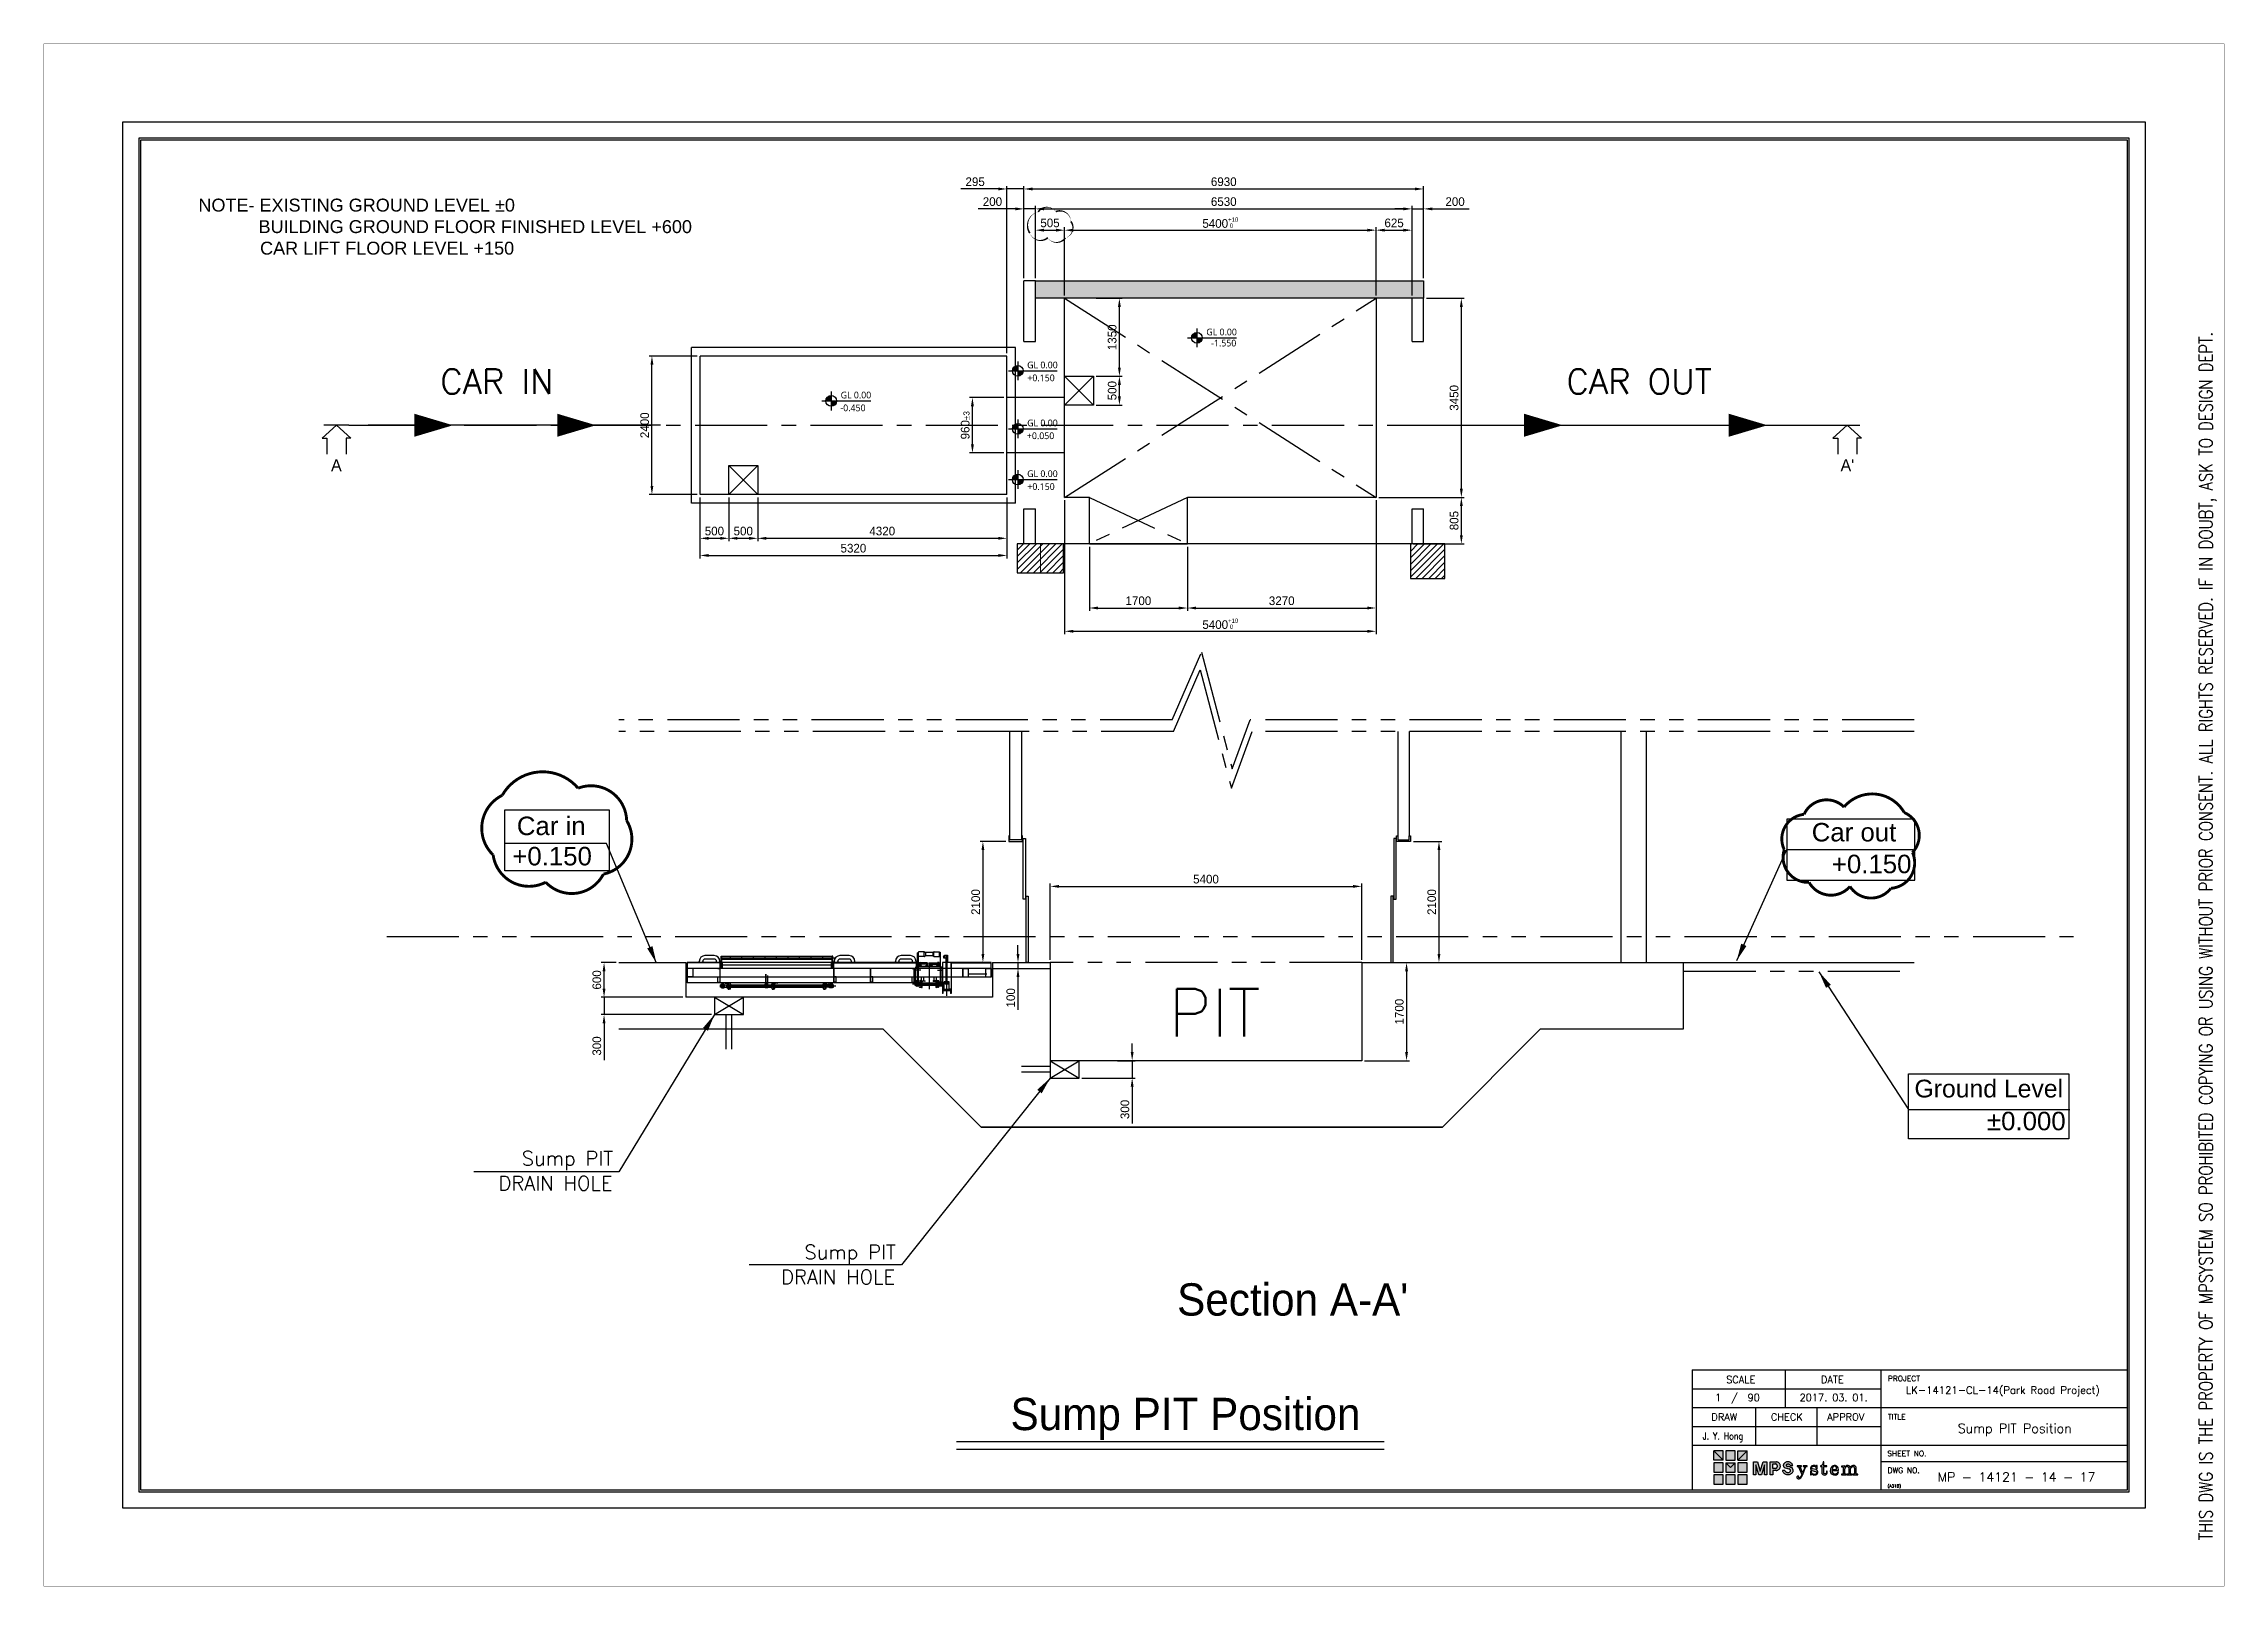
# Model space of a CAD drawing. Header units: millimetres. Extents: x -5 to 1510635, y -6 to 71285.
# Drawn here: x 1075197 to 1113003, y -3 to 26733 of the extents above; entities that cross this region are included whole.
import ezdxf
from ezdxf.enums import TextEntityAlignment as Align

# ---------------------------------------------------------------- set-up
doc = ezdxf.new("R2010")
doc.units = ezdxf.units.MM
doc.header["$LTSCALE"] = 1000
for name, pattern in [('CENTER', [2, 1.25, -0.25, 0.25, -0.25]), ('HIDDEN', [0.375, 0.25, -0.125]), ('PHANTOM', [2.5, 1.25, -0.25, 0.25, -0.25, 0.25, -0.25]), ('S-BM G$0$HIDDEN', [9.525, 6.35, -3.175]), ('WLINE-1', [4.5, 3, -1.5])]:
    doc.linetypes.add(name, pattern=pattern)
for name, color, linetype in [('1', 1, 'CENTER'), ('2', 42, 'Continuous'), ('3', 3, 'Continuous'), ('6', 6, 'WLINE-1'), ('A-SYM', 6, 'Continuous'), ('COL', 2, 'Continuous'), ('MP-1', 1, 'CENTER'), ('MP-2', 42, 'Continuous'), ('MP-3', 3, 'Continuous'), ('MP-4', 4, 'HIDDEN'), ('MP-5', 5, 'PHANTOM'), ('MP-7', 7, 'Continuous'), ('MP-8', 8, 'Continuous'), ('S-BM G$0$S-BEAM', 21, 'Continuous'), ('S-COL G$0$GRD RC WALL', 31, 'Continuous'), ('S-COL G$0$S-COL-1', 31, 'Continuous'), ('S-COL G$0$S-COL-HATCH', 11, 'Continuous'), ('S-COL G$0$S-RCWALL-HACH', 21, 'Continuous'), ('S-SLAB-E', 21, 'Continuous'), ('TEXT', 3, 'Continuous')]:
    doc.layers.add(name, color=color, linetype=linetype)
doc.layers.add('S-DIM', color=11, linetype='Continuous', lineweight=13)
doc.layers.add('S-HATCH', color=11, linetype='Continuous', lineweight=13)
doc.styles.add('GHD', font='OUTLINE', dxfattribs={"bigfont": 'GHD'})
doc.styles.add('GHG1', font='simplex.shx', dxfattribs={"bigfont": 'whgtxt.shx'})
doc.styles.add('H', font='arial.ttf')
doc.styles.add('ROMANS', font='ROMANS.shx')
doc.styles.add('맑은고딕', font='malgun.ttf', dxfattribs={"height": 800})
doc.styles.add('울릉도L', font='')
doc.styles.get('울릉도L').set_extended_font_data('HYwulM')
doc.dimstyles.new('MPS2', dxfattribs={"dimscale": 100, "dimtxt": 3, "dimasz": 3, "dimexe": 1, "dimexo": 1, "dimgap": 1, "dimtad": 1, "dimzin": 12, "dimdsep": 46, "dimtxsty": 'Standard', "dimcen": 1, "dimclrd": 1, "dimclre": 1, "dimclrt": 7, "dimazin": 2, "dimtfac": 1, "dimtmove": 0, "dimatfit": 3, "dimfxl": 1, "dimarcsym": 0})

msp = doc.modelspace()

# ---------------------------------------------------------------- texts
at = {"style": 'ROMANS'}
msp.add_text('PIT', height=827.2727, dxfattribs=at).set_placement((1095498.335, 9525.548, 0), align=Align.CENTER)
at = {"char_height": 248.1818, "attachment_point": 3, "style": 'ROMANS'}
for s, insert in [('Sump PIT ', (1085070.019, 7538.688, 0)), ('DRAIN HOLE', (1085060.119, 7108.626, 0)), ('Sump PIT ', (1089969.771, 5913.859, 0)), ('DRAIN HOLE', (1089959.871, 5483.797, 0))]:
    msp.add_mtext(s, dxfattribs=dict(at, insert=insert))
at = {"layer": '3', "style": 'GHD'}
for s, height, p in [('A', 207.446, (1080272.301, 19322.171, 0)), ("A'", 207.4464, (1106467.496, 19322.171, 0))]:
    msp.add_text(s, height=height, dxfattribs=at).set_placement(p, align=Align.CENTER)
at = {"layer": 'A-SYM', "style": '맑은고딕'}
for p in [(1095353.63, 21677.926, 0), (1092247.507, 21105.675, 0), (1089014.405, 20584.299, 0), (1092247.792, 20100.955, 0), (1092247.507, 19221.417, 0)]:
    msp.add_text('GL 0.00', height=116.424, dxfattribs=at).set_placement(p)
at = {"layer": 'A-SYM', "color": 2, "style": '맑은고딕'}
for s, p in [('-1.550', (1095437.21, 21485.306, 0)), ('+0.150', (1092251.281, 20882.041, 0)), ('-0.450', (1089010.278, 20362.464, 0)), ('+0.050', (1092243.665, 19879.121, 0)), ('+0.150', (1092251.281, 18997.784, 0))]:
    msp.add_text(s, height=116.424, dxfattribs=at).set_placement(p)
at = {"layer": 'MP-2', "style": 'GHG1'}
for s, p in [('CAR IN', (1082075.244, 20661.368, 0)), ('CAR OUT', (1101597.761, 20661.368, 0))]:
    msp.add_text(s, height=432, dxfattribs=at).set_placement(p)
at = {"layer": 'MP-2'}
for s, height, style, p in [('LK-14121-CL-14(Park Road Project)', 128, 'GHG1', (1109162.817, 3333.961)), ('1  /  90', 124.0909, 'ROMANS', (1104562.144, 3207.911)), ('2017. 03. 01.', 124.09091, 'ROMANS', (1106229.409, 3207.911)), ('MP - 14121 - 14 - 17', 160, 'GHG1', (1109398.988, 1811.747))]:
    msp.add_text(s, height=height, rotation=0.0000004, dxfattribs=dict(at, style=style)).set_placement(p, align=Align.CENTER)
at = {"layer": 'MP-2', "style": 'ROMANS', "width": 0.8}
msp.add_text('J. Y. Hong', height=124.0909, rotation=0.0000004, dxfattribs=at).set_placement((1104310.166, 2539.938), align=Align.CENTER)
at = {"layer": 'MP-2', "style": 'GHG1'}
msp.add_text('Sump PIT Position', height=160, rotation=0.0000004, dxfattribs=at).set_placement((1110355.742, 2654.874), align=Align.RIGHT)
at = {"layer": 'MP-2', "style": 'ROMANS'}
msp.add_text('(A31B)', height=50.9091, rotation=0.0000004, dxfattribs=at).set_placement((1107164.356, 1712.596))
at = {"layer": 'MP-3', "style": 'ROMANS'}
for s, p in [('SCALE', (1104618.567, 3518.988)), ('DATE', (1106205.795, 3518.988)), ('DRAW', (1104333.246, 2871.139)), ('CHECK', (1105416.488, 2871.139)), ('APPROV', (1106439.619, 2871.139))]:
    msp.add_text(s, height=124.0909, rotation=0.0000004, dxfattribs=at).set_placement(p, align=Align.CENTER)
for s, p in [('PROJECT', (1107169.029, 3551.763)), ('TITLE', (1107169.029, 2887.495)), ('SHEET NO.', (1107159.482, 2251.957)), ('DWG NO.', (1107164.356, 1960.52))]:
    msp.add_text(s, height=95.4545, rotation=0.0000004, dxfattribs=at).set_placement(p)
at = {"layer": 'MP-7', "linetype": 'ByBlock', "style": 'H'}
for s, insert, char_height, width, attachment_point in [('{\\fArial|b0|i0|c238|p34;Car }in', (1084593.388, 13336.58, 0), 320, 2683.40813, 3), ('Car out', (1105848.983, 13227.083, 0), 320, 2683.40813, 1), ('{\\fArial|b0|i0|c238|p34;+0.}15{\\fArial|b0|i0|c238|p34;0}', (1083322.335, 12811.91, 0), 320, 2683.40813, 1), ('{\\fArial|b0|i0|c238|p34;+0.}15{\\fArial|b0|i0|c238|p34;0}', (1106198.323, 12676.262, 0), 320, 2683.40813, 1), ('Ground Level', (1107629.953, 8777.459, 0), 307.2, 2576.07181, 1), ('{\\fArial|b0|i0|c238|p34;%%P0.000}', (1110251.137, 8221.59, 0), 320, 2683.40813, 3)]:
    msp.add_mtext(s, dxfattribs=dict(at, insert=insert, char_height=char_height, width=width, attachment_point=attachment_point))
at = {"layer": 'MP-8', "style": 'ROMANS', "width": 0.8}
msp.add_text('THIS DWG IS THE PROPERTY OF MPSYSTEM SO PROHIBITED COPYING OR USING WITHOUT PRIOR CONSENT. ALL RIGHTS RESERVED. IF IN DOUBT, ASK TO DESIGN DEPT.', height=233.28, rotation=90, dxfattribs=at).set_placement((1112797.681, 797.668))
at = {"layer": 'MP-8', "linetype": 'ByBlock', "insert": (1077880.722, 24046.48), "char_height": 223.80811, "attachment_point": 1, "style": 'H'}
msp.add_mtext_dynamic_manual_height_columns('{\\fArial|b0|i0|c238|p34;NOTE- EXISTING GROUND LEVEL %%P0\\P            BUILDING GROUND FLOOR FINISHED LEVEL +600\\P^I  CAR LIFT FLOOR LEVEL +150}', width=29952.96773, gutter_width=1598.629, heights=[0], dxfattribs=at)
at = {"layer": 'TEXT', "color": 0, "style": '울릉도L'}
for s, p in [("Section A-A'", (1098855.502, 4689.471, 0)), ('Sump PIT Position', (1098026.089, 2704.711))]:
    msp.add_text(s, height=560, dxfattribs=at).set_placement(p, align=Align.RIGHT)

# ---------------------------------------------------------------- blocks, each defined once
blk = doc.blocks.new('MP LOGO')
h = blk.add_hatch(color=20)
h.paths.add_polyline_path([(9, 55), (0, 64), (0, 46), (18, 46)])
h.paths.add_polyline_path([(18, 41), (0, 41), (0, 23), (18, 23)])
h.paths.add_polyline_path([(32, 32), (23, 41), (23, 23), (41, 23), (41, 41)])
h.paths.add_polyline_path([(64, 23), (64, 41), (46, 41), (46, 23)])
h.paths.add_polyline_path([(64, 46), (64, 64), (55, 55), (46, 46)])
h.paths.add_polyline_path([(64, 18), (46, 18), (46, 0), (64, 0)])
h.paths.add_polyline_path([(0, 0), (18, 0), (18, 18), (0, 18)])
h = blk.add_hatch(color=131)
h.paths.add_polyline_path([(18, 64), (0, 64), (9, 55), (18, 46)])
h.paths.add_polyline_path([(41, 64), (23, 64), (23, 46), (41, 46)])
h.paths.add_polyline_path([(64, 64), (46, 64), (46, 46), (55, 55)])
h.paths.add_polyline_path([(41, 41), (23, 41), (32, 32)])
h.paths.add_polyline_path([(41, 18), (23, 18), (23, 0), (41, 0)])
at = {"color": 131}
for points in [[(9, 55), (18, 46), (18, 64), (0, 64)], [(23, 46), (41, 46), (41, 64), (23, 64)], [(55, 55), (46, 46), (46, 64), (64, 64)], [(23, 0), (41, 0), (41, 18), (23, 18)]]:
    blk.add_lwpolyline(points, close=True, dxfattribs=at)
at = {"color": 20}
for points in [[(9, 55), (18, 46), (0, 46), (0, 64)], [(55, 55), (46, 46), (64, 46), (64, 64)], [(0, 23), (18, 23), (18, 41), (0, 41)], [(0, 0), (18, 0), (18, 18), (0, 18)], [(32, 32), (23, 41), (23, 23), (41, 23), (41, 41)], [(46, 23), (64, 23), (64, 41), (46, 41)], [(46, 0), (64, 0), (64, 18), (46, 18)]]:
    blk.add_lwpolyline(points, close=True, dxfattribs=at)
at = {"color": 143}
blk.add_lwpolyline([(23, 41), (41, 41), (32, 32), (32, 32)], close=True, dxfattribs=at)
blk = doc.blocks.new('MP LOGO 02')
at = {"layer": 'MP-2'}
h = blk.add_hatch(color=256, dxfattribs=at)
h.paths.add_polyline_path([(8.38, 4.28), (7.62, 4.28), (7.62, 1.78), (8.09, 1.78), (8.09, 3.69), (8.69, 1.78), (9.16, 1.78), (9.76, 3.69), (9.76, 1.78), (10.23, 1.78), (10.23, 4.28), (9.47, 4.28), (8.92, 2.49)])
h.paths.add_polyline_path([(10.86, 1.78), (11.38, 1.78), (11.38, 2.62), (12, 2.62), (12.11, 2.63), (12.2, 2.65), (12.3, 2.68), (12.39, 2.73), (12.47, 2.78), (12.55, 2.85), (12.62, 2.92), (12.68, 3), (12.73, 3.09), (12.77, 3.18), (12.79, 3.28), (12.81, 3.38), (12.81, 3.48), (12.8, 3.58), (12.78, 3.68), (12.75, 3.77), (12.7, 3.86), (12.65, 3.95), (12.59, 4.02), (12.51, 4.09), (12.43, 4.15), (12.35, 4.2), (12.25, 4.24), (12.16, 4.27), (12.06, 4.28), (10.86, 4.28)])
h.paths.add_polyline_path([(11.38, 3.89), (11.85, 3.89), (11.92, 3.88), (11.99, 3.85), (12.05, 3.82), (12.1, 3.77), (12.15, 3.72), (12.19, 3.66), (12.22, 3.59), (12.23, 3.52), (12.24, 3.45), (12.23, 3.38), (12.22, 3.31), (12.19, 3.24), (12.15, 3.18), (12.1, 3.13), (12.05, 3.09), (11.99, 3.05), (11.92, 3.02), (11.85, 3.01), (11.38, 3.01)], flags=16)
h.paths.add_polyline_path([(14.02, 3.76), (14.1, 3.8), (14.18, 3.82), (14.26, 3.83), (14.34, 3.83), (14.42, 3.81), (14.5, 3.79), (14.57, 3.75), (14.64, 3.7), (14.7, 3.65), (14.75, 3.58), (15.19, 3.58), (15.16, 3.69), (15.11, 3.79), (15.06, 3.88), (14.99, 3.97), (14.91, 4.05), (14.83, 4.12), (14.74, 4.18), (14.64, 4.23), (14.53, 4.27), (14.42, 4.29), (14.31, 4.31), (14.2, 4.31), (14.09, 4.29), (13.99, 4.27), (13.88, 4.23), (13.78, 4.18), (13.69, 4.12), (13.6, 4.05), (13.53, 3.97), (13.48, 3.92), (13.44, 3.85), (13.41, 3.79), (13.39, 3.72), (13.37, 3.64), (13.37, 3.57), (13.39, 3.49), (13.41, 3.42), (13.44, 3.35), (13.48, 3.29), (13.52, 3.23), (13.58, 3.19), (13.64, 3.14), (13.71, 3.11), (14.46, 2.93), (14.55, 2.91), (14.65, 2.84), (14.72, 2.75), (14.75, 2.63), (14.74, 2.52), (14.7, 2.41), (14.62, 2.32), (14.54, 2.28), (14.46, 2.25), (14.37, 2.23), (14.29, 2.22), (14.2, 2.23), (14.11, 2.24), (14.03, 2.27), (13.95, 2.3), (13.88, 2.35), (13.81, 2.41), (13.75, 2.47), (13.7, 2.54), (13.66, 2.62), (13.19, 2.62), (13.23, 2.51), (13.28, 2.4), (13.34, 2.3), (13.41, 2.21), (13.49, 2.12), (13.58, 2.05), (13.68, 1.98), (13.78, 1.92), (13.89, 1.88), (14, 1.85), (14.12, 1.82), (14.24, 1.82), (14.35, 1.82), (14.47, 1.83), (14.58, 1.86), (14.69, 1.9), (14.8, 1.95), (14.9, 2.02), (14.99, 2.09), (15.08, 2.17), (15.15, 2.26), (15.22, 2.36), (15.25, 2.43), (15.27, 2.51), (15.28, 2.59), (15.27, 2.67), (15.26, 2.75), (15.24, 2.83), (15.21, 2.9), (15.17, 2.97), (15.12, 3.04), (15.06, 3.1), (15, 3.14), (14.93, 3.19), (14.85, 3.22), (14.74, 3.27), (14.62, 3.32), (14.5, 3.36), (14.38, 3.38), (14.26, 3.4), (14.18, 3.41), (14.1, 3.42), (14.03, 3.46), (13.95, 3.52), (13.92, 3.59), (13.92, 3.67), (13.97, 3.74)])
h.paths.add_polyline_path([(16.65, 3.29), (16.65, 3.36), (16.7, 3.4), (16.91, 3.4), (16.91, 3.52), (16.03, 3.52), (16.03, 3.4), (16.16, 3.38), (16.3, 3.3), (16.93, 1.85), (16.89, 1.71), (16.73, 1.44), (16.6, 1.28), (16.47, 1.2), (16.35, 1.21), (16.37, 1.41), (16.29, 1.51), (16.13, 1.51), (16.01, 1.42), (16, 1.21), (16.09, 1.09), (16.24, 1.03), (16.44, 1.03), (16.57, 1.08), (16.76, 1.23), (16.94, 1.49), (17.11, 1.82), (17.68, 3.25), (17.79, 3.36), (17.97, 3.4), (17.97, 3.52), (17.23, 3.52), (17.23, 3.4), (17.45, 3.37), (17.5, 3.31), (17.5, 3.25), (17.12, 2.26), (17.06, 2.32)])
h.paths.add_polyline_path([(18.99, 2.94), (18.89, 3.01), (18.85, 3.09), (18.85, 3.24), (18.89, 3.31), (19, 3.41), (19.08, 3.43), (19.38, 3.42), (19.5, 3.36), (19.62, 3.25), (19.78, 2.94), (19.88, 2.94), (19.88, 3.56), (19.78, 3.56), (19.67, 3.43), (19.44, 3.56), (19.1, 3.58), (18.85, 3.5), (18.72, 3.36), (18.64, 3.14), (18.64, 2.97), (18.68, 2.83), (18.73, 2.74), (18.89, 2.62), (19.56, 2.45), (19.67, 2.4), (19.78, 2.28), (19.78, 2.09), (19.71, 1.98), (19.56, 1.9), (19.44, 1.87), (19.21, 1.9), (19.03, 1.98), (18.9, 2.11), (18.81, 2.28), (18.76, 2.47), (18.62, 2.47), (18.62, 1.76), (18.76, 1.76), (18.84, 1.9), (19.1, 1.77), (19.25, 1.73), (19.62, 1.76), (19.82, 1.86), (19.96, 2.04), (20, 2.17), (20, 2.42), (19.95, 2.57), (19.82, 2.7), (19.7, 2.78)])
h.paths.add_polyline_path([(21.18, 3.36), (21.73, 3.36), (21.73, 3.52), (21.18, 3.52), (21.18, 4.28), (21.03, 4.28), (20.99, 4.03), (20.92, 3.79), (20.74, 3.58), (20.52, 3.52), (20.52, 3.36), (20.82, 3.36), (20.82, 2.06), (20.85, 1.96), (20.96, 1.83), (21.09, 1.76), (21.39, 1.73), (21.58, 1.81), (21.71, 1.92), (21.81, 2.13), (21.84, 2.47), (21.71, 2.47), (21.68, 2.21), (21.56, 2), (21.45, 1.95), (21.32, 1.95), (21.2, 2.03), (21.18, 2.09)])
h.paths.add_polyline_path([(24.02, 2.64), (24.02, 2.75), (23.92, 3.15), (23.84, 3.29), (23.71, 3.43), (23.43, 3.57), (23.15, 3.58), (22.95, 3.53), (22.81, 3.46), (22.57, 3.2), (22.44, 2.85), (22.43, 2.49), (22.47, 2.31), (22.55, 2.12), (22.76, 1.88), (23.06, 1.75), (23.41, 1.73), (23.63, 1.81), (23.8, 1.93), (23.92, 2.07), (24.02, 2.27), (23.89, 2.31), (23.77, 2.12), (23.63, 2), (23.53, 1.95), (23.43, 1.92), (23.17, 1.93), (23, 2.03), (22.91, 2.14), (22.84, 2.34), (22.81, 2.64)])
h.paths.add_polyline_path([(22.81, 2.79), (22.85, 3.07), (22.92, 3.25), (23.02, 3.37), (23.16, 3.43), (23.35, 3.43), (23.45, 3.4), (23.53, 3.32), (23.62, 3.12), (23.62, 2.8)], flags=16)
h.paths.add_polyline_path([(25.23, 2.86), (25.26, 3.01), (25.34, 3.2), (25.43, 3.29), (25.57, 3.36), (25.75, 3.36), (25.86, 3.31), (25.94, 3.22), (26, 3.06), (26, 1.98), (25.94, 1.92), (25.68, 1.92), (25.68, 1.78), (26.61, 1.78), (26.61, 1.92), (26.38, 1.92), (26.33, 2), (26.33, 2.89), (26.37, 3.06), (26.43, 3.19), (26.51, 3.27), (26.68, 3.36), (26.86, 3.36), (26.97, 3.3), (27.04, 3.17), (27.08, 3), (27.08, 2.01), (27.02, 1.92), (26.77, 1.92), (26.77, 1.78), (27.7, 1.78), (27.7, 1.92), (27.46, 1.92), (27.41, 1.98), (27.41, 3.06), (27.38, 3.24), (27.22, 3.47), (27.02, 3.57), (26.74, 3.57), (26.47, 3.43), (26.35, 3.3), (26.33, 3.25), (26.29, 3.22), (26.22, 3.36), (26.05, 3.52), (25.86, 3.58), (25.7, 3.58), (25.57, 3.55), (25.42, 3.46), (25.32, 3.37), (25.26, 3.26), (25.23, 3.26), (25.23, 3.52), (24.56, 3.48), (24.56, 3.32), (24.85, 3.32), (24.9, 3.25), (24.9, 2), (24.83, 1.92), (24.57, 1.92), (24.57, 1.78), (24.9, 1.78), (25.52, 1.78), (25.52, 1.92), (25.28, 1.92), (25.23, 2)])
for points in [[(8.09, 1.78), (7.62, 1.78), (7.62, 4.28), (8.38, 4.28), (8.92, 2.49), (9.47, 4.28), (10.23, 4.28), (10.23, 1.78), (9.76, 1.78), (9.76, 3.69), (9.16, 1.78), (8.69, 1.78), (8.09, 3.69), (8.09, 1.78)], [(21.03, 4.28), (20.99, 4.03), (20.92, 3.79), (20.74, 3.58), (20.52, 3.52), (20.52, 3.36), (20.82, 3.36), (20.82, 2.06), (20.85, 1.96), (20.96, 1.83), (21.09, 1.76), (21.39, 1.73), (21.58, 1.81), (21.71, 1.92), (21.81, 2.13), (21.84, 2.47), (21.71, 2.47), (21.68, 2.21), (21.56, 2), (21.45, 1.95), (21.32, 1.95), (21.2, 2.03), (21.18, 2.09), (21.18, 3.36), (21.73, 3.36), (21.73, 3.52), (21.18, 3.52), (21.18, 4.28), (21.03, 4.28)], [(16.03, 3.52), (16.03, 3.4), (16.16, 3.38), (16.3, 3.3), (16.93, 1.85), (16.89, 1.71), (16.73, 1.44), (16.6, 1.28), (16.47, 1.2), (16.35, 1.21), (16.37, 1.41), (16.29, 1.51), (16.13, 1.51), (16.01, 1.42), (16, 1.21), (16.09, 1.09), (16.24, 1.03), (16.44, 1.03), (16.57, 1.08), (16.76, 1.23), (16.94, 1.49), (17.11, 1.82), (17.68, 3.25), (17.79, 3.36), (17.97, 3.4), (17.97, 3.52), (17.23, 3.52), (17.23, 3.4), (17.45, 3.37), (17.5, 3.31), (17.5, 3.25), (17.12, 2.26), (17.06, 2.32), (16.65, 3.29), (16.65, 3.36), (16.7, 3.4), (16.91, 3.4), (16.91, 3.52), (16.03, 3.52)], [(19.1, 3.58), (18.85, 3.5), (18.72, 3.36), (18.64, 3.14), (18.64, 2.97), (18.68, 2.83), (18.73, 2.74), (18.89, 2.62), (19.56, 2.45), (19.67, 2.4), (19.78, 2.28), (19.78, 2.09), (19.71, 1.98), (19.56, 1.9), (19.44, 1.87), (19.21, 1.9), (19.03, 1.98), (18.9, 2.11), (18.81, 2.28), (18.76, 2.47), (18.62, 2.47), (18.62, 1.76), (18.76, 1.76), (18.84, 1.9), (19.1, 1.77), (19.25, 1.73), (19.62, 1.76), (19.82, 1.86), (19.96, 2.04), (20, 2.17), (20, 2.42), (19.95, 2.57), (19.82, 2.7), (19.7, 2.78), (18.99, 2.94), (18.89, 3.01), (18.85, 3.09), (18.85, 3.24), (18.89, 3.31), (19, 3.41), (19.08, 3.43), (19.38, 3.42), (19.5, 3.36), (19.62, 3.25), (19.78, 2.94), (19.88, 2.94), (19.88, 3.56), (19.78, 3.56), (19.69, 3.45), (19.65, 3.45), (19.44, 3.56), (19.1, 3.58)], [(23.15, 3.58), (22.95, 3.53), (22.81, 3.46), (22.57, 3.2), (22.44, 2.85), (22.43, 2.49), (22.47, 2.31), (22.55, 2.12), (22.76, 1.88), (23.06, 1.75), (23.41, 1.73), (23.63, 1.81), (23.8, 1.93), (23.92, 2.07), (24.02, 2.27), (23.89, 2.31), (23.77, 2.12), (23.63, 2), (23.53, 1.95), (23.43, 1.92), (23.17, 1.93), (23, 2.03), (22.91, 2.14), (22.84, 2.34), (22.81, 2.64), (24.02, 2.64), (24.02, 2.75), (23.92, 3.15), (23.84, 3.29), (23.71, 3.43), (23.43, 3.57), (23.15, 3.58)], [(23.16, 3.43), (23.02, 3.37), (22.92, 3.25), (22.85, 3.07), (22.81, 2.79), (23.62, 2.8), (23.62, 3.12), (23.53, 3.32), (23.45, 3.4), (23.35, 3.43), (23.16, 3.43)], [(25.7, 3.58), (25.57, 3.55), (25.42, 3.46), (25.32, 3.37), (25.26, 3.26), (25.23, 3.26), (25.23, 3.52), (24.56, 3.48), (24.56, 3.32), (24.85, 3.32), (24.9, 3.25), (24.9, 2), (24.83, 1.92), (24.57, 1.92), (24.57, 1.78), (24.9, 1.78), (25.52, 1.78), (25.52, 1.92), (25.28, 1.92), (25.23, 2), (25.23, 2.86), (25.26, 3.01), (25.34, 3.2), (25.43, 3.29), (25.57, 3.36), (25.75, 3.36), (25.86, 3.31), (25.94, 3.22), (26, 3.06), (26, 1.98), (25.94, 1.92), (25.68, 1.92), (25.68, 1.78), (26.61, 1.78), (26.61, 1.92), (26.38, 1.92), (26.33, 2), (26.33, 2.89), (26.37, 3.06), (26.43, 3.19), (26.51, 3.27), (26.68, 3.36), (26.86, 3.36), (26.97, 3.3), (27.04, 3.17), (27.08, 3), (27.08, 2.01), (27.02, 1.92), (26.77, 1.92), (26.77, 1.78), (27.7, 1.78), (27.7, 1.92), (27.46, 1.92), (27.41, 1.98), (27.41, 3.06), (27.38, 3.24), (27.22, 3.47), (27.02, 3.57), (26.74, 3.57), (26.47, 3.43), (26.35, 3.3), (26.33, 3.25), (26.29, 3.22), (26.22, 3.36), (26.05, 3.52), (25.86, 3.58), (25.7, 3.58)]]:
    blk.add_lwpolyline(points, close=True, dxfattribs=at)
for points in [[(12, 2.62), (11.38, 2.62), (11.38, 1.78), (10.86, 1.78), (10.86, 4.28), (12.06, 4.28)], [(12, 2.62), (12.11, 2.63), (12.2, 2.65), (12.3, 2.68), (12.39, 2.73), (12.47, 2.78), (12.55, 2.85), (12.62, 2.92), (12.68, 3), (12.73, 3.09), (12.77, 3.18), (12.79, 3.28), (12.81, 3.38), (12.81, 3.48), (12.8, 3.58), (12.78, 3.68), (12.75, 3.77), (12.7, 3.86), (12.65, 3.95), (12.59, 4.02), (12.51, 4.09), (12.43, 4.15), (12.35, 4.2), (12.25, 4.24), (12.16, 4.27), (12.06, 4.28)], [(14.75, 3.58), (15.19, 3.58), (15.16, 3.69), (15.11, 3.79), (15.06, 3.88), (14.99, 3.97), (14.91, 4.05), (14.83, 4.12), (14.74, 4.18), (14.64, 4.23), (14.53, 4.27), (14.42, 4.29), (14.31, 4.31), (14.2, 4.31), (14.09, 4.29), (13.99, 4.27), (13.88, 4.23), (13.78, 4.18), (13.69, 4.12), (13.6, 4.05), (13.53, 3.97), (13.48, 3.92), (13.44, 3.85), (13.41, 3.79), (13.39, 3.72), (13.37, 3.64), (13.37, 3.57), (13.39, 3.49), (13.41, 3.42), (13.44, 3.35), (13.48, 3.29), (13.52, 3.23), (13.58, 3.19), (13.64, 3.14), (13.71, 3.11), (14.46, 2.93)], [(11.85, 3.01), (11.38, 3.01), (11.38, 3.89), (11.85, 3.89)], [(11.85, 3.01), (11.92, 3.02), (11.99, 3.05), (12.05, 3.09), (12.1, 3.13), (12.15, 3.18), (12.19, 3.24), (12.22, 3.31), (12.23, 3.38), (12.24, 3.45), (12.23, 3.52), (12.22, 3.59), (12.19, 3.66), (12.15, 3.72), (12.1, 3.77), (12.05, 3.82), (11.99, 3.85), (11.92, 3.88), (11.85, 3.89)], [(13.66, 2.62), (13.19, 2.62), (13.23, 2.51), (13.28, 2.4), (13.34, 2.3), (13.41, 2.21), (13.49, 2.12), (13.58, 2.05), (13.68, 1.98), (13.78, 1.92), (13.89, 1.88), (14, 1.85), (14.12, 1.82), (14.24, 1.82), (14.35, 1.82), (14.47, 1.83), (14.58, 1.86), (14.69, 1.9), (14.8, 1.95), (14.9, 2.02), (14.99, 2.09), (15.08, 2.17), (15.15, 2.26), (15.22, 2.36), (15.25, 2.43), (15.27, 2.51), (15.28, 2.59), (15.27, 2.67), (15.26, 2.75), (15.24, 2.83), (15.21, 2.9), (15.17, 2.97), (15.12, 3.04), (15.06, 3.1), (15, 3.14), (14.93, 3.19), (14.85, 3.22), (14.74, 3.27), (14.62, 3.32), (14.5, 3.36), (14.38, 3.38), (14.26, 3.4)], [(13.66, 2.62), (13.7, 2.54), (13.75, 2.47), (13.81, 2.41), (13.88, 2.35), (13.95, 2.3), (14.03, 2.27), (14.11, 2.24), (14.2, 2.23), (14.29, 2.22), (14.37, 2.23), (14.46, 2.25), (14.54, 2.28)], [(14.02, 3.76), (13.99, 3.75), (13.96, 3.72), (13.93, 3.69), (13.92, 3.65), (13.92, 3.61), (13.93, 3.57), (13.94, 3.53), (13.97, 3.5)], [(13.97, 3.5), (14.03, 3.46), (14.1, 3.42), (14.18, 3.41), (14.26, 3.4)], [(14.75, 3.58), (14.7, 3.65), (14.64, 3.7), (14.57, 3.75), (14.5, 3.79), (14.42, 3.81), (14.34, 3.83), (14.26, 3.83), (14.18, 3.82), (14.1, 3.8), (14.02, 3.76)], [(14.54, 2.28), (14.59, 2.31), (14.64, 2.34), (14.68, 2.39), (14.71, 2.44), (14.73, 2.49), (14.75, 2.55), (14.75, 2.61), (14.74, 2.66), (14.73, 2.72), (14.7, 2.77), (14.66, 2.82), (14.62, 2.86), (14.57, 2.89), (14.52, 2.92), (14.46, 2.93)]]:
    blk.add_lwpolyline(points, dxfattribs=at)
at = {"color": 40, "xscale": 0.1000000000000227, "yscale": 0.1000000000000227, "zscale": 0.1000000000000227}
blk.add_blockref('MP LOGO', (0, 0), dxfattribs=at)
blk = doc.blocks.new('Door 2500-2up_2')
at = {"layer": 'MP-2'}
blk.add_lwpolyline([(-258151, -48910), (-258151, -48980), (-258351, -48980), (-258351, -48910), (-258371, -48910), (-258371, -49010), (-258131, -49010), (-258131, -48910), (-258151, -48910)], dxfattribs=at)
for points in [[(-258081, -50010), (-258121, -50010), (-258121, -48960), (-258081, -48960)], [(-258031, -51110), (-258071, -51110), (-258071, -49960), (-258031, -49960)]]:
    blk.add_lwpolyline(points, close=True, dxfattribs=at)
blk = doc.blocks.new('*D88')
at = {"layer": 'DEFPOINTS', "color": 0, "linetype": 'ByBlock', "transparency": 16777216}
for p in [(1091928, 12907, 0), (1091481, 10807), (1091648, 10807, 0)]:
    blk.add_point(p, dxfattribs=at)
at = {"layer": 'MP-8', "color": 1, "linetype": 'ByBlock', "lineweight": -2, "transparency": 16777216}
for p, q in [((1091878, 12907), (1091431, 12907)), ((1091481, 12757), (1091481, 10957)), ((1091598, 10807), (1091431, 10807))]:
    blk.add_line(p, q, dxfattribs=at)
at = {"layer": 'MP-8', "color": 1, "linetype": 'ByBlock', "transparency": 16777216}
for points in [[(1091456, 12757), (1091506, 12757), (1091481, 12907)], [(1091456, 10957), (1091506, 10957), (1091481, 10807)]]:
    blk.add_solid(points, dxfattribs=at)
at = {"layer": 'MP-8', "color": 7, "linetype": 'ByBlock', "transparency": 16777216, "insert": (1091356, 11857), "char_height": 150, "attachment_point": 5, "rotation": 90}
blk.add_mtext('2100', dxfattribs=at)
blk = doc.blocks.new('*D113')
at = {"layer": 'DEFPOINTS', "color": 0, "linetype": 'ByBlock', "transparency": 16777216}
for p in [(1098893, 12907, 0), (1098493, 10807, 0), (1099387, 10807)]:
    blk.add_point(p, dxfattribs=at)
at = {"layer": 'MP-8', "color": 1, "linetype": 'ByBlock', "lineweight": -2, "transparency": 16777216}
for p, q in [((1098943, 12907), (1099437, 12907)), ((1099387, 12757), (1099387, 10957)), ((1098543, 10807), (1099437, 10807))]:
    blk.add_line(p, q, dxfattribs=at)
at = {"layer": 'MP-8', "color": 1, "linetype": 'ByBlock', "transparency": 16777216}
for points in [[(1099362, 12757), (1099412, 12757), (1099387, 12907)], [(1099362, 10957), (1099412, 10957), (1099387, 10807)]]:
    blk.add_solid(points, dxfattribs=at)
at = {"layer": 'MP-8', "color": 7, "linetype": 'ByBlock', "transparency": 16777216, "insert": (1099262, 11857), "char_height": 150, "attachment_point": 5, "rotation": 90}
blk.add_mtext('2100', dxfattribs=at)
blk = doc.blocks.new('DA16')
at = {"layer": '1', "color": 2, "linetype": 'Continuous'}
for p, q in [((15, 3), (-15, 3)), ((-15, 3), (-15, 0)), ((-13, 14), (-13, 4)), ((10, 21), (-10, 21)), ((10, 16), (-10, 16)), ((-8, 24), (-7, 25)), ((-8, 24), (-8, 21)), ((7, 25), (-7, 25)), ((8, 24), (7, 25)), ((8, 24), (8, 21)), ((13, 14), (13, 4)), ((15, 3), (15, 0))]:
    blk.add_line(p, q, dxfattribs=at)
at = {"layer": '1', "color": 1, "linetype": 'Continuous'}
for p, q in [((-8, 24), (8, 24)), ((-7, 25), (-7, 21)), ((7, 25), (7, 21))]:
    blk.add_line(p, q, dxfattribs=at)
at = {"layer": '1', "color": 2, "linetype": 'Continuous'}
for centre, radius, start, end in [((-10, 11), 4.53, 44.5548, 135.4452), ((-10, 19), 2, 90, 180), ((10, 11), 4.53, 44.5548, 135.4452), ((10, 19), 2, 0, 90)]:
    blk.add_arc(centre, radius, start, end, dxfattribs=at)
blk = doc.blocks.new('D12')
at = {"layer": '1', "color": 2, "linetype": 'Continuous'}
for p, q in [((12, 2), (-12, 2)), ((-12, 2), (-12, 0)), ((-10, 11), (-10, 4)), ((8, 12), (-8, 12)), ((-6, 15), (-5, 16)), ((-6, 15), (-6, 12)), ((5, 16), (-5, 16)), ((6, 15), (5, 16)), ((6, 15), (6, 12)), ((10, 11), (10, 4)), ((12, 2), (12, 0))]:
    blk.add_line(p, q, dxfattribs=at)
at = {"layer": '1', "color": 1, "linetype": 'Continuous'}
for p, q in [((-6, 15), (6, 15)), ((-5, 16), (-5, 12)), ((-5, 11), (-5, 4)), ((5, 16), (5, 12)), ((5, 11), (5, 4))]:
    blk.add_line(p, q, dxfattribs=at)
at = {"layer": '1', "color": 2, "linetype": 'Continuous'}
for centre, radius, start, end in [((-8, 9), 3.75, 46.7367, 133.2633), ((-8, 6), 3.75, 226.7367, 313.2633), ((0, -2), 14.6, 68.426, 111.574), ((0, 17), 14.6, 248.426, 291.574), ((8, 9), 3.75, 46.7367, 133.2633), ((8, 6), 3.75, 226.7367, 313.2633)]:
    blk.add_arc(centre, radius, start, end, dxfattribs=at)
blk = doc.blocks.new('CD-02-S-5200x2300-070616')
at = {"layer": 'MP-2'}
for p, q in [((-3865, 0), (-3865, 22)), ((-3805, 0), (-3805, 22)), ((-3605, 122), (-3765, 122)), ((-3605, 62), (-3765, 62)), ((-3565, 0), (-3565, 22)), ((-3505, 0), (-3505, 22)), ((-3485, -100), (-3485, 110)), ((-3485, 110), (-3475, 110)), ((-3485, 85), (-1505, 85)), ((-3475, 110), (-1560, 110)), ((-3475, -100), (-3475, 110)), ((-3475, 59), (-1560, 59)), ((-1575, 0), (-3460, 0)), ((-3460, -100), (-3460, 0)), ((-3330, 110), (-3330, 59)), ((-3130, 110), (-3130, 59)), ((-2930, 110), (-2930, 59)), ((-2730, 110), (-2730, 59)), ((-2530, 110), (-2530, 59)), ((-2330, 110), (-2330, 59)), ((-2130, 110), (-2130, 59)), ((-1930, 110), (-1930, 59)), ((-1730, 110), (-1730, 59)), ((-1575, 0), (-1575, -100)), ((-1550, 110), (-1560, 110)), ((-1560, -100), (-1560, 110)), ((-1550, -100), (-1550, 110)), ((-100, 0), (-1530, 0)), ((-1525, 0), (-1525, 22)), ((-1465, 0), (-1465, 22)), ((-1265, 122), (-1425, 122)), ((-1265, 62), (-1425, 62)), ((-1225, 0), (-1225, 22)), ((-1165, 0), (-1165, 22)), ((-465, 0), (-465, 22)), ((-405, 0), (-405, 22)), ((-205, 122), (-365, 122)), ((-205, 62), (-365, 62)), ((-165, 0), (-165, 22)), ((-105, 0), (-105, 22)), ((-80, -75), (-80, 170)), ((-70, 170), (-80, 170)), ((-70, 180), (-70, -100)), ((-63, 180), (-70, 180)), ((-63, 110), (-70, 110)), ((-63, 110), (-63, 180)), ((34, 185), (-58, 185)), ((34, 105), (-58, 105)), ((-57, 0), (-57, -55)), ((-57, 0), (-50, 0)), ((-50, -41), (-50, 0)), ((-47, 2), (-48, -20)), ((-47, 2), (-26, 4)), ((-26, 4), (-29, -26)), ((89, -5), (-26, 4)), ((37, 107), (37, 182)), ((52, 176), (39, 184)), ((39, 106), (52, 114)), ((183, 175), (57, 175)), ((57, 175), (57, 115)), ((183, 115), (57, 115)), ((120, 0), (120, -460)), ((151, -5), (266, 4)), ((183, 175), (183, 115)), ((188, 176), (201, 184)), ((201, 106), (188, 114)), ((203, 107), (203, 182)), ((206, 185), (298, 185)), ((206, 105), (298, 105)), ((287, 2), (266, 4)), ((266, 4), (269, -26)), ((287, 2), (288, -20)), ((297, 0), (290, 0)), ((290, -41), (290, 0)), ((297, 0), (297, -55)), ((303, 110), (303, 180)), ((303, 180), (310, 180)), ((303, 110), (310, 110)), ((310, 180), (310, -100)), ((310, 170), (320, 170)), ((320, -75), (320, 170)), ((350, 0), (350, -485)), ((500, 0), (350, 0)), ((368, 99), (392, 130)), ((371, 102), (391, 130)), ((371, 102), (371, 85)), ((371, 85), (409, 85)), ((390, 102), (406, 130)), ((390, 102), (390, 85)), ((391, 130), (441, 130)), ((409, 85), (409, 0)), ((414, -373), (414, 3)), ((425, -471), (425, 135)), ((425, -573), (425, 120)), ((436, -373), (436, 3)), ((441, 130), (441, 0)), ((500, 0), (500, -485)), ((1195, 0), (503, 0)), ((503, -100), (503, 0)), ((1195, -100), (1195, 0)), ((-3505, 0), (-4075, 0)), ((-4075, 0), (-4075, -100)), ((-3505, -3), (-4075, -3)), ((1195, -100), (-4075, -100)), ((-4075, -100), (-4075, -350)), ((1195, -250), (-4075, -250)), ((-20, -350), (-4075, -350)), ((-4072, -106), (-4072, -244)), ((-3981, -103), (-4069, -103)), ((-3981, -247), (-4069, -247)), ((-3978, -106), (-3978, -244)), ((-3975, -106), (-3975, -244)), ((-3540, -103), (-3540, -100)), ((-3540, -103), (-3506, -103)), ((-3540, -340), (-3540, -247)), ((-3540, -247), (-3506, -247)), ((-3540, -337), (-3506, -337)), ((-3540, -340), (-3506, -340)), ((-3503, -334), (-3503, -106)), ((-3500, -100), (-3500, 0)), ((-3500, -250), (-3500, -110)), ((-3500, -334), (-3500, -250)), ((-3481, -440), (-3481, -370)), ((-3481, -370), (-3431, -370)), ((-3460, -40), (-1575, -40)), ((-3431, -440), (-3431, -370)), ((-3415, -354), (-3415, -350)), ((-3411, -358), (-3382, -358)), ((-3373, -446), (-3373, -367)), ((-3365, -348), (-3347, -348)), ((-3365, -463), (-3365, -348)), ((-3350, -390), (-3350, -362)), ((-3330, -349), (-3347, -348)), ((-3325, -456), (-3325, -354)), ((-3325, -372), (-3318, -372)), ((-3316, -374), (-3318, -372)), ((-3316, -436), (-3316, -374)), ((-2674, -370), (-2724, -370)), ((-2724, -383), (-2724, -370)), ((-2718, -200), (-2718, -350)), ((-2718, -350), (-2718, -370)), ((-2713, -200), (-2713, -370)), ((-2680, -224), (-2680, -350)), ((-2680, -350), (-2680, -370)), ((-2674, -383), (-2674, -370)), ((-2609, -374), (-2607, -372)), ((-2609, -436), (-2609, -374)), ((-2600, -372), (-2607, -372)), ((-2600, -456), (-2600, -354)), ((-2595, -349), (-2578, -348)), ((-2560, -348), (-2578, -348)), ((-2575, -390), (-2575, -362)), ((-2560, -463), (-2560, -348)), ((-2510, -350), (-2560, -350)), ((-2552, -446), (-2552, -369)), ((-2514, -358), (-2541, -358)), ((-2510, -354), (-2510, -350)), ((-1719, -374), (-1717, -372)), ((-1719, -436), (-1719, -374)), ((-1710, -372), (-1717, -372)), ((-1710, -456), (-1710, -354)), ((-1705, -349), (-1688, -348)), ((-1670, -348), (-1688, -348)), ((-1685, -390), (-1685, -362)), ((-1670, -463), (-1670, -348)), ((-1620, -350), (-1670, -350)), ((-1662, -446), (-1662, -369)), ((-1624, -358), (-1651, -358)), ((-1620, -354), (-1620, -350)), ((-1604, -440), (-1604, -370)), ((-1554, -370), (-1604, -370)), ((-1598, -350), (-1598, -370)), ((-1560, -350), (-1560, -370)), ((-1554, -440), (-1554, -370)), ((-1530, -100), (-1530, 0)), ((-1530, -3), (-100, -3)), ((-1530, -250), (-1530, -110)), ((-1530, -334), (-1530, -250)), ((-1527, -334), (-1527, -106)), ((-1490, -103), (-1524, -103)), ((-1490, -247), (-1524, -247)), ((-1490, -337), (-1524, -337)), ((-1490, -340), (-1524, -340)), ((-1490, -103), (-1490, -100)), ((-1490, -340), (-1490, -247)), ((-895, -250), (-895, -110)), ((-895, -334), (-895, -250)), ((-892, -334), (-892, -106)), ((-855, -103), (-889, -103)), ((-855, -247), (-889, -247)), ((-855, -337), (-889, -337)), ((-855, -340), (-889, -340)), ((-855, -103), (-855, -100)), ((-855, -340), (-855, -247)), ((-175, -103), (-175, -100)), ((-175, -103), (-141, -103)), ((-175, -340), (-175, -247)), ((-175, -247), (-141, -247)), ((-175, -337), (-141, -337)), ((-175, -340), (-141, -340)), ((-66, -374), (-169, -374)), ((-138, -334), (-138, -106)), ((-135, -250), (-135, -110)), ((-135, -334), (-135, -250)), ((-128, -370), (366, -370)), ((-25, -130), (-126, -130)), ((-120, -349), (-118, -348)), ((-120, -390), (-120, -349)), ((-118, -348), (-118, -392)), ((-118, -348), (-114, -348)), ((-114, -405), (-114, -335)), ((-64, -335), (-114, -335)), ((-114, -348), (-64, -348)), ((-108, -100), (-108, -75)), ((-70, -75), (-108, -75)), ((-108, -250), (-108, -100)), ((-108, -335), (-108, -250)), ((-108, -363), (-72, -363)), ((-72, -377), (-108, -377)), ((-100, -100), (-100, 0)), ((-95, -307), (-95, -422)), ((-75, -335), (-75, -75)), ((-53, -349), (-73, -349)), ((310, -70), (-70, -70)), ((310, -76), (-70, -76)), ((-70, -100), (-70, -250)), ((-70, -250), (-70, -335)), ((-67, -55), (-67, -70)), ((-67, -55), (-7, -55)), ((-64, -405), (-64, -335)), ((-64, -348), (-59, -348)), ((-63, -341), (-63, -411)), ((-59, -339), (-57, -337)), ((-59, -401), (-59, -339)), ((-58, -13), (-57, -3)), ((-50, -14), (-58, -13)), ((-49, -4), (-57, -3)), ((105, -21), (-57, -8)), ((-50, -337), (-57, -337)), ((-48, -14), (-50, -14)), ((-50, -421), (-50, -319)), ((-47, -4), (-49, -4)), ((-48, -20), (-29, -26)), ((-45, -314), (-28, -312)), ((-20, -48), (-44, -48)), ((87, -35), (-29, -26)), ((-10, -312), (-28, -312)), ((-28, -388), (-28, -352)), ((-25, -350), (-26, -350)), ((-25, -355), (-25, -327)), ((-17, -55), (-17, -51)), ((-12, -348), (252, -348)), ((-10, -435), (-10, -250)), ((-10, -315), (50, -315)), ((-7, -70), (-7, -55)), ((1, -362), (-7, -362)), ((1, -378), (-7, -378)), ((-2, -431), (-2, -334)), ((1, -355), (-2, -355)), ((1, -385), (1, -355)), ((10, -357), (1, -357)), ((10, -363), (1, -363)), ((10, -377), (1, -377)), ((46, -323), (9, -323)), ((11, -380), (11, -360)), ((30, -315), (30, -250)), ((50, -319), (50, -315)), ((60, -66), (60, -70)), ((87, -63), (63, -63)), ((89, -5), (87, -35)), ((90, -32), (87, -35)), ((92, -8), (89, -5)), ((92, -8), (90, -32)), ((93, -25), (91, -25)), ((94, -15), (92, -15)), ((93, -12), (100, -12)), ((93, -12), (93, -56)), ((101, -26), (93, -25)), ((102, -16), (94, -15)), ((100, -70), (100, -12)), ((101, -26), (102, -16)), ((135, -21), (297, -8)), ((138, -16), (146, -15)), ((139, -26), (138, -16)), ((139, -26), (147, -25)), ((147, -12), (140, -12)), ((140, -70), (140, -12)), ((146, -15), (148, -15)), ((147, -12), (147, -56)), ((147, -25), (149, -25)), ((148, -8), (151, -5)), ((148, -8), (150, -32)), ((150, -32), (153, -35)), ((151, -5), (153, -35)), ((153, -35), (269, -26)), ((153, -63), (177, -63)), ((180, -66), (180, -70)), ((190, -319), (190, -315)), ((250, -315), (190, -315)), ((194, -323), (231, -323)), ((210, -315), (210, -250)), ((229, -380), (229, -360)), ((230, -357), (239, -357)), ((230, -363), (239, -363)), ((230, -377), (239, -377)), ((239, -355), (242, -355)), ((239, -385), (239, -355)), ((239, -362), (247, -362)), ((239, -378), (247, -378)), ((242, -431), (242, -334)), ((299, -348), (242, -348)), ((307, -55), (247, -55)), ((247, -70), (247, -55)), ((250, -435), (250, -250)), ((250, -312), (268, -312)), ((257, -55), (257, -51)), ((260, -48), (284, -48)), ((265, -130), (366, -130)), ((265, -355), (265, -327)), ((265, -350), (266, -350)), ((285, -314), (268, -312)), ((268, -388), (268, -352)), ((288, -20), (269, -26)), ((287, -4), (289, -4)), ((288, -14), (290, -14)), ((289, -4), (297, -3)), ((290, -14), (298, -13)), ((290, -421), (290, -319)), ((290, -337), (297, -337)), ((298, -13), (297, -3)), ((299, -339), (297, -337)), ((299, -401), (299, -339)), ((304, -348), (299, -348)), ((304, -405), (304, -335)), ((304, -335), (354, -335)), ((354, -348), (304, -348)), ((307, -55), (307, -70)), ((310, -75), (348, -75)), ((310, -100), (310, -250)), ((310, -250), (310, -335)), ((348, -363), (312, -363)), ((312, -377), (348, -377)), ((315, -335), (315, -75)), ((348, -100), (348, -75)), ((348, -250), (348, -100)), ((348, -335), (348, -250)), ((354, -405), (354, -335)), ((358, -348), (354, -348)), ((358, -348), (358, -392)), ((360, -349), (358, -348)), ((360, -390), (360, -349)), ((383, -465), (383, -335)), ((414, -335), (383, -335)), ((462, -360), (389, -360)), ((399, -345), (399, -375)), ((414, -345), (399, -345)), ((414, -354), (399, -354)), ((414, -366), (399, -366)), ((452, -375), (399, -375)), ((414, -345), (414, -375)), ((414, -354), (436, -354)), ((414, -363), (436, -363)), ((414, -366), (436, -366)), ((414, -373), (436, -373)), ((468, -335), (436, -335)), ((452, -345), (436, -345)), ((437, -345), (437, -375)), ((452, -354), (437, -354)), ((452, -366), (437, -366)), ((452, -345), (452, -375)), ((468, -465), (468, -335)), ((503, -3), (1195, -3)), ((700, -106), (700, -244)), ((703, -106), (703, -244)), ((706, -103), (794, -103)), ((706, -247), (794, -247)), ((706, -247), (794, -247)), ((797, -106), (797, -244)), ((800, -100), (800, -250)), ((1120, -200), (800, -200)), ((1095, -106), (1095, -244)), ((1098, -106), (1098, -244)), ((1101, -103), (1189, -103)), ((1101, -247), (1189, -247)), ((1192, -106), (1192, -244)), ((1195, -100), (1195, -250)), ((-3493, -383), (-3495, -385)), ((-3495, -426), (-3495, -385)), ((-3493, -428), (-3495, -426)), ((-3493, -383), (-3493, -428)), ((-3493, -383), (-3481, -383)), ((-3493, -428), (-3481, -428)), ((-3483, -398), (-3427, -398)), ((-3427, -412), (-3483, -412)), ((-3481, -383), (-3431, -383)), ((-3481, -428), (-3431, -428)), ((-3481, -440), (-3431, -440)), ((-3431, -383), (-3373, -383)), ((-3431, -428), (-3373, -428)), ((-3386, -415), (-3386, -395)), ((-3385, -392), (-3376, -392)), ((-3385, -398), (-3376, -398)), ((-3385, -412), (-3376, -412)), ((-3385, -418), (-3376, -418)), ((-3381, -405), (-1498, -405)), ((-3376, -390), (-3373, -390)), ((-3376, -420), (-3376, -390)), ((-3376, -420), (-3373, -420)), ((-3373, -383), (-3316, -383)), ((-3373, -428), (-3316, -428)), ((-3369, -450), (-3365, -450)), ((-3365, -463), (-3347, -463)), ((-3350, -385), (-3349, -385)), ((-3350, -420), (-3350, -448)), ((-3350, -425), (-3349, -425)), ((-3347, -423), (-3347, -387)), ((-3330, -461), (-3347, -463)), ((-3325, -438), (-3318, -438)), ((-3318, -438), (-3316, -436)), ((-3316, -383), (-2609, -383)), ((-3316, -428), (-2609, -428)), ((-2724, -440), (-2724, -428)), ((-2674, -440), (-2724, -440)), ((-2674, -440), (-2674, -428)), ((-2552, -383), (-2609, -383)), ((-2552, -428), (-2609, -428)), ((-2607, -438), (-2609, -436)), ((-2600, -438), (-2607, -438)), ((-2595, -461), (-2578, -463)), ((-2578, -423), (-2578, -387)), ((-2560, -463), (-2578, -463)), ((-2575, -385), (-2576, -385)), ((-2575, -425), (-2576, -425)), ((-2575, -420), (-2575, -448)), ((-2556, -450), (-2560, -450)), ((-2549, -397), (-2557, -397)), ((-2549, -413), (-2557, -413)), ((-2552, -383), (-1719, -383)), ((-2549, -390), (-2552, -390)), ((-2549, -420), (-2552, -420)), ((-2552, -428), (-1719, -428)), ((-2549, -420), (-2549, -390)), ((-2540, -392), (-2549, -392)), ((-2540, -398), (-2549, -398)), ((-2540, -412), (-2549, -412)), ((-2540, -418), (-2549, -418)), ((-2539, -415), (-2539, -395)), ((-1662, -383), (-1719, -383)), ((-1662, -428), (-1719, -428)), ((-1717, -438), (-1719, -436)), ((-1710, -438), (-1717, -438)), ((-1705, -461), (-1688, -463)), ((-1688, -423), (-1688, -387)), ((-1670, -463), (-1688, -463)), ((-1685, -385), (-1686, -385)), ((-1685, -425), (-1686, -425)), ((-1685, -420), (-1685, -448)), ((-1666, -450), (-1670, -450)), ((-1659, -397), (-1667, -397)), ((-1659, -413), (-1667, -413)), ((-1604, -383), (-1662, -383)), ((-1659, -390), (-1662, -390)), ((-1659, -420), (-1662, -420)), ((-1604, -428), (-1662, -428)), ((-1659, -420), (-1659, -390)), ((-1650, -392), (-1659, -392)), ((-1650, -398), (-1659, -398)), ((-1650, -412), (-1659, -412)), ((-1650, -418), (-1659, -418)), ((-1649, -415), (-1649, -395)), ((-1552, -398), (-1608, -398)), ((-1608, -412), (-1552, -412)), ((-1554, -383), (-1604, -383)), ((-1554, -428), (-1604, -428)), ((-1554, -440), (-1604, -440)), ((-1542, -383), (-1554, -383)), ((-1542, -428), (-1554, -428)), ((-1542, -383), (-1542, -428)), ((-1542, -383), (-1540, -385)), ((-1542, -428), (-1540, -426)), ((-1540, -426), (-1540, -385)), ((-120, -390), (-118, -392)), ((-118, -392), (-114, -392)), ((-114, -392), (-64, -392)), ((-64, -405), (-114, -405)), ((-51, -399), (-73, -399)), ((-64, -392), (-59, -392)), ((-59, -392), (-2, -392)), ((-57, -403), (-59, -401)), ((-50, -403), (-57, -403)), ((-45, -426), (-28, -428)), ((-10, -428), (-28, -428)), ((-25, -390), (-26, -390)), ((-25, -385), (-25, -413)), ((-12, -392), (252, -392)), ((-6, -435), (-10, -435)), ((1, -385), (-2, -385)), ((10, -383), (1, -383)), ((230, -383), (239, -383)), ((239, -385), (242, -385)), ((299, -392), (242, -392)), ((246, -435), (250, -435)), ((250, -428), (268, -428)), ((265, -385), (265, -413)), ((265, -390), (266, -390)), ((285, -426), (268, -428)), ((290, -403), (297, -403)), ((297, -403), (299, -401)), ((304, -392), (299, -392)), ((354, -392), (304, -392)), ((304, -405), (354, -405)), ((500, -485), (350, -485)), ((350, -485), (350, -535)), ((360, -535), (350, -535)), ((358, -392), (354, -392)), ((359, -458), (357, -460)), ((357, -485), (357, -460)), ((493, -475), (357, -475)), ((360, -390), (358, -392)), ((383, -458), (359, -458)), ((360, -497), (360, -535)), ((364, -458), (364, -485)), ((364, -485), (364, -491)), ((366, -485), (366, -491)), ((484, -491), (366, -491)), ((372, -453), (372, -496)), ((378, -485), (378, -491)), ((380, -485), (380, -491)), ((381, -458), (381, -485)), ((468, -465), (383, -465)), ((491, -458), (468, -458)), ((470, -458), (470, -485)), ((470, -485), (470, -491)), ((472, -485), (472, -491)), ((478, -453), (478, -496)), ((484, -485), (484, -491)), ((486, -485), (486, -491)), ((487, -458), (487, -485)), ((490, -497), (490, -535)), ((500, -535), (490, -535)), ((491, -458), (493, -460)), ((493, -485), (493, -460)), ((500, -485), (500, -535))]:
    blk.add_line(p, q, dxfattribs=at)
for centre, radius, start, end in [((-3765, 22), 100, 90, 180), ((-3765, 22), 40, 90, 180), ((-3605, 22), 100, 0, 90), ((-3605, 22), 40, 0, 90), ((-1425, 22), 100, 90, 180), ((-1425, 22), 40, 90, 180), ((-1265, 22), 100, 0, 90), ((-1265, 22), 40, 0, 90), ((-365, 22), 100, 90, 180), ((-365, 22), 40, 90, 180), ((-205, 22), 100, 0, 90), ((-205, 22), 40, 0, 90), ((-58, 180), 5, 90, 180), ((-58, 110), 5, 180, 270), ((34, 175), 10, 60, 90), ((34, 115), 10, 270, 300), ((57, 185), 10, 240, 270), ((57, 105), 10, 90, 120), ((183, 185), 10, 270, 300), ((183, 105), 10, 60, 90), ((206, 175), 10, 90, 120), ((206, 115), 10, 240, 270), ((298, 180), 5, 0, 90), ((298, 110), 5, 270, 0), ((-4069, -106), 6, 90, 180), ((-4069, -244), 6, 180, 270), ((-4069, -106), 3, 90, 180), ((-4069, -244), 3, 180, 270), ((-3981, -106), 6, 0, 90), ((-3981, -106), 3, 0, 90), ((-3981, -244), 6, 270, 0), ((-3981, -244), 3, 270, 0), ((-3506, -106), 6, 0, 90), ((-3506, -106), 3, 0, 90), ((-3506, -244), 3, 270, 0), ((-3506, -334), 6, 270, 0), ((-3506, -334), 3, 270, 0), ((-3411, -354), 4, 180, 270), ((-3382, -367), 9, 0, 90), ((-3345, -362), 5, 114.3328, 180), ((-3330, -354), 5, 0, 85), ((-2595, -354), 5, 95, 180), ((-2580, -362), 5, 0, 65.6672), ((-2541, -369), 11, 90, 180), ((-2514, -354), 4, 270, 360), ((-1705, -354), 5, 95, 180), ((-1690, -362), 5, 0, 65.6672), ((-1651, -369), 11, 90, 180), ((-1624, -354), 4, 270, 360), ((-1524, -106), 6, 90, 180), ((-1524, -334), 6, 180, 270), ((-1524, -106), 3, 90, 180), ((-1524, -244), 3, 180, 270), ((-1524, -334), 3, 180, 270), ((-889, -106), 6, 90, 180), ((-889, -334), 6, 180, 270), ((-889, -106), 3, 90, 180), ((-889, -244), 3, 180, 270), ((-889, -334), 3, 180, 270), ((-141, -106), 6, 0, 90), ((-141, -106), 3, 0, 90), ((-141, -244), 3, 270, 0), ((-141, -334), 6, 270, 0), ((-141, -334), 3, 270, 0), ((-108, -370), 7, 90, 270), ((-72, -370), 7, 270, 90), ((-44, -41), 6.5, 180, 270), ((-45, -319), 5, 95, 180), ((-30, -327), 5, 0, 65.6672), ((-26, -352), 2, 90, 180), ((-30, -355), 5, 329.8193, 0), ((-20, -51), 3, 360, 90), ((9, -334), 11, 90, 180), ((6, -360), 4.53, 314.5548, 45.4452), ((-7, -370), 18.3, 337.8509, 22.1491), ((6, -380), 4.53, 314.5548, 45.4452), ((46, -319), 4, 270, 360), ((63, -66), 3, 90, 180), ((87, -56), 6.5, 270, 0), ((153, -56), 6.5, 180, 270), ((177, -66), 3, 0, 90), ((194, -319), 4, 180, 270), ((234, -360), 4.53, 134.5548, 225.4452), ((247, -370), 18.3, 157.851, 202.1491), ((234, -380), 4.53, 134.5548, 225.4452), ((231, -334), 11, 0, 90), ((260, -51), 3, 90, 180), ((270, -327), 5, 114.3328, 180), ((270, -355), 5, 180, 210.1807), ((266, -352), 2, 0, 90), ((284, -41), 6.5, 270, 0), ((285, -319), 5, 0, 85), ((312, -370), 7, 90, 270), ((348, -370), 7, 270, 90), ((706, -106), 6, 90, 180), ((706, -244), 6, 180, 270), ((706, -244), 6, 180, 270), ((706, -106), 3, 90, 180), ((706, -244), 3, 180, 270), ((706, -244), 3, 180, 270), ((794, -106), 6, 0, 90), ((794, -106), 3, 0, 90), ((794, -244), 6, 270, 0), ((794, -244), 3, 270, 0), ((794, -244), 6, 270, 0), ((794, -244), 3, 270, 0), ((1101, -106), 6, 90, 180), ((1101, -244), 6, 180, 270), ((1101, -106), 3, 90, 180), ((1101, -244), 3, 180, 270), ((1189, -106), 6, 0, 90), ((1189, -106), 3, 0, 90), ((1189, -244), 6, 270, 0), ((1189, -244), 3, 270, 0), ((-3483, -405), 7, 90, 270), ((-3427, -405), 7, 270, 90), ((-3381, -395), 4.53, 134.5548, 225.4452), ((-3368, -405), 18.3, 157.851, 202.149), ((-3381, -415), 4.53, 134.5548, 225.4452), ((-3369, -446), 4, 180, 270), ((-3345, -390), 5, 180, 210.1807), ((-3345, -420), 5, 149.8193, 180), ((-3345, -448), 5, 180, 245.6672), ((-3349, -387), 2, 0, 90), ((-3349, -423), 2, 270, 360), ((-3330, -456), 5, 275, 360), ((-2595, -456), 5, 180, 265), ((-2576, -387), 2, 90, 180), ((-2576, -423), 2, 180, 270), ((-2580, -448), 5, 294.3328, 0), ((-2580, -390), 5, 329.8193, 0), ((-2580, -420), 5, 0, 30.1807), ((-2556, -446), 4, 270, 360), ((-2544, -395), 4.53, 314.5548, 45.4452), ((-2557, -405), 18.3, 337.851, 22.149), ((-2544, -415), 4.53, 314.5548, 45.4452), ((-1705, -456), 5, 180, 265), ((-1686, -387), 2, 90, 180), ((-1686, -423), 2, 180, 270), ((-1690, -448), 5, 294.3328, 0), ((-1690, -390), 5, 329.8193, 0), ((-1690, -420), 5, 0, 30.1807), ((-1666, -446), 4, 270, 360), ((-1654, -395), 4.53, 314.5548, 45.4452), ((-1667, -405), 18.3, 337.851, 22.149), ((-1654, -415), 4.53, 314.5548, 45.4452), ((-1608, -405), 7, 90, 270), ((-1552, -405), 7, 270, 90), ((-45, -421), 5, 180, 265), ((-26, -388), 2, 180, 270), ((-30, -413), 5, 294.3328, 0), ((-30, -385), 5, 0, 30.1807), ((-6, -431), 4, 270, 360), ((246, -431), 4, 180, 270), ((270, -385), 5, 149.8193, 180), ((270, -413), 5, 180, 245.6672), ((266, -388), 2, 270, 360), ((285, -421), 5, 275, 360), ((366, -497), 6, 90, 180), ((484, -497), 6, 0, 90)]:
    blk.add_arc(centre, radius, start, end, dxfattribs=at)
at = {"layer": 'MP-8'}
for p, q in [((1220, 0), (1220, -600)), ((-4100, 0), (-4100, -600)), ((1220, -600), (-4100, -600))]:
    blk.add_line(p, q, dxfattribs=at)
at = {"layer": 'MP-2', "rotation": 89.99999731861715}
for p in [(-28, -370), (-2578, -405), (-1688, -405)]:
    blk.add_blockref('DA16', p, dxfattribs=at)
at = {"layer": 'MP-2', "xscale": -1}
for p in [(-36, -48), (76, -63)]:
    blk.add_blockref('D12', p, dxfattribs=at)
at = {"layer": 'MP-2'}
for p in [(164, -63), (276, -48)]:
    blk.add_blockref('D12', p, dxfattribs=at)
at = {"layer": 'MP-2', "xscale": -1, "rotation": 270.0000026813829}
for p in [(268, -370), (-3347, -405)]:
    blk.add_blockref('DA16', p, dxfattribs=at)
blk = doc.blocks.new('*D114')
at = {"layer": 'DEFPOINTS', "color": 0, "linetype": 'ByBlock', "transparency": 16777216}
for p in [(1098048, 12128), (1092648, 10807, 0), (1098048, 10807, 0)]:
    blk.add_point(p, dxfattribs=at)
at = {"layer": 'MP-8', "color": 1, "linetype": 'ByBlock', "lineweight": -2, "transparency": 16777216}
for p, q in [((1092648, 10857), (1092648, 12178)), ((1092798, 12128), (1097898, 12128)), ((1098048, 10857), (1098048, 12178))]:
    blk.add_line(p, q, dxfattribs=at)
at = {"layer": 'MP-8', "color": 1, "linetype": 'ByBlock', "transparency": 16777216}
for points in [[(1092798, 12153), (1092798, 12103), (1092648, 12128)], [(1097898, 12153), (1097898, 12103), (1098048, 12128)]]:
    blk.add_solid(points, dxfattribs=at)
at = {"layer": 'MP-8', "color": 7, "linetype": 'ByBlock', "transparency": 16777216, "insert": (1095348, 12253), "char_height": 150, "attachment_point": 5}
blk.add_mtext('5400', dxfattribs=at)
blk = doc.blocks.new('*D115')
at = {"layer": 'DEFPOINTS', "color": 0, "linetype": 'ByBlock', "transparency": 16777216}
for p in [(1093763, 9107, 0), (1093148, 8807, 0), (1094068, 8807)]:
    blk.add_point(p, dxfattribs=at)
at = {"layer": 'MP-8', "color": 1, "linetype": 'ByBlock', "lineweight": -2, "transparency": 16777216}
for p, q in [((1093813, 9107), (1094118, 9107)), ((1094068, 9257), (1094068, 9407)), ((1094068, 9107), (1094068, 8807)), ((1093198, 8807), (1094118, 8807)), ((1094068, 8657), (1094068, 8017))]:
    blk.add_line(p, q, dxfattribs=at)
at = {"layer": 'MP-8', "color": 1, "linetype": 'ByBlock', "transparency": 16777216}
for points in [[(1094043, 9257), (1094093, 9257), (1094068, 9107)], [(1094043, 8657), (1094093, 8657), (1094068, 8807)]]:
    blk.add_solid(points, dxfattribs=at)
at = {"layer": 'MP-8', "color": 7, "linetype": 'ByBlock', "transparency": 16777216, "insert": (1093943, 8262), "char_height": 150, "attachment_point": 5, "rotation": 90}
blk.add_mtext('300', dxfattribs=at)
blk = doc.blocks.new('*D116')
at = {"layer": 'DEFPOINTS', "color": 0, "linetype": 'ByBlock', "transparency": 16777216}
for p in [(1084913, 10807), (1085170, 10807, 0), (1086328, 10207, 0)]:
    blk.add_point(p, dxfattribs=at)
at = {"layer": 'MP-8', "color": 1, "linetype": 'ByBlock', "lineweight": -2, "transparency": 16777216}
for p, q in [((1085120, 10807), (1084863, 10807)), ((1084913, 10357), (1084913, 10657)), ((1086278, 10207), (1084863, 10207))]:
    blk.add_line(p, q, dxfattribs=at)
at = {"layer": 'MP-8', "color": 1, "linetype": 'ByBlock', "transparency": 16777216}
for points in [[(1084888, 10657), (1084938, 10657), (1084913, 10807)], [(1084888, 10357), (1084938, 10357), (1084913, 10207)]]:
    blk.add_solid(points, dxfattribs=at)
at = {"layer": 'MP-8', "color": 7, "linetype": 'ByBlock', "transparency": 16777216, "insert": (1084788, 10507), "char_height": 150, "attachment_point": 5, "rotation": 90}
blk.add_mtext('600', dxfattribs=at)
blk = doc.blocks.new('*D117')
at = {"layer": 'DEFPOINTS', "color": 0, "linetype": 'ByBlock', "transparency": 16777216}
for p in [(1084913, 9907), (1086328, 10207, 0), (1086828, 9907, 0)]:
    blk.add_point(p, dxfattribs=at)
at = {"layer": 'MP-8', "color": 1, "linetype": 'ByBlock', "lineweight": -2, "transparency": 16777216}
for p, q in [((1084913, 10357), (1084913, 10507)), ((1086278, 10207), (1084863, 10207)), ((1086778, 9907), (1084863, 9907)), ((1084913, 10207), (1084913, 9907)), ((1084913, 9757), (1084913, 9117))]:
    blk.add_line(p, q, dxfattribs=at)
at = {"layer": 'MP-8', "color": 1, "linetype": 'ByBlock', "transparency": 16777216}
for points in [[(1084888, 10357), (1084938, 10357), (1084913, 10207)], [(1084888, 9757), (1084938, 9757), (1084913, 9907)]]:
    blk.add_solid(points, dxfattribs=at)
at = {"layer": 'MP-8', "color": 7, "linetype": 'ByBlock', "transparency": 16777216, "insert": (1084788, 9362), "char_height": 150, "attachment_point": 5, "rotation": 90}
blk.add_mtext('300', dxfattribs=at)
blk = doc.blocks.new('*D111')
at = {"layer": 'DEFPOINTS', "color": 0, "linetype": 'ByBlock', "transparency": 16777216}
for p in [(1098048, 10807, 0), (1098048, 9107, 0), (1098825, 9107)]:
    blk.add_point(p, dxfattribs=at)
at = {"layer": 'MP-8', "color": 1, "linetype": 'ByBlock', "lineweight": -2, "transparency": 16777216}
for p, q in [((1098098, 10807), (1098875, 10807)), ((1098825, 10657), (1098825, 9257)), ((1098098, 9107), (1098875, 9107))]:
    blk.add_line(p, q, dxfattribs=at)
at = {"layer": 'MP-8', "color": 1, "linetype": 'ByBlock', "transparency": 16777216}
for points in [[(1098800, 10657), (1098850, 10657), (1098825, 10807)], [(1098800, 9257), (1098850, 9257), (1098825, 9107)]]:
    blk.add_solid(points, dxfattribs=at)
at = {"layer": 'MP-8', "color": 7, "linetype": 'ByBlock', "transparency": 16777216, "insert": (1098700, 9957), "char_height": 150, "attachment_point": 5, "rotation": 90}
blk.add_mtext('1700', dxfattribs=at)
blk = doc.blocks.new('*D130')
at = {"layer": 'DEFPOINTS', "color": 0, "linetype": 'ByBlock', "transparency": 16777216}
for p in [(1091648, 10807, 0), (1091648, 10707, 0), (1092089, 10707)]:
    blk.add_point(p, dxfattribs=at)
at = {"layer": 'MP-8', "color": 1, "linetype": 'ByBlock', "lineweight": -2, "transparency": 16777216}
for p, q in [((1092089, 10957), (1092089, 11107)), ((1091698, 10807), (1092139, 10807)), ((1091698, 10707), (1092139, 10707)), ((1092089, 10807), (1092089, 10707)), ((1092089, 10557), (1092089, 9987))]:
    blk.add_line(p, q, dxfattribs=at)
at = {"layer": 'MP-8', "color": 1, "linetype": 'ByBlock', "transparency": 16777216}
for points in [[(1092064, 10957), (1092114, 10957), (1092089, 10807)], [(1092064, 10557), (1092114, 10557), (1092089, 10707)]]:
    blk.add_solid(points, dxfattribs=at)
at = {"layer": 'MP-8', "color": 7, "linetype": 'ByBlock', "transparency": 16777216, "insert": (1091964, 10197), "char_height": 150, "attachment_point": 5, "rotation": 90}
blk.add_mtext('100', dxfattribs=at)
blk = doc.blocks.new('*D627')
at = {"layer": 'DEFPOINTS', "color": 0, "linetype": 'ByBlock', "transparency": 16777216}
for p in [(1093396, 22319), (1093847, 22319, 0), (1093396, 20969)]:
    blk.add_point(p, dxfattribs=at)
at = {"layer": 'MP-8', "color": 1, "linetype": 'ByBlock', "lineweight": -2, "transparency": 16777216}
for p, q in [((1093446, 22319, 0), (1093897, 22319, 0)), ((1093847, 21119, 0), (1093847, 22169, 0)), ((1093446, 20969, 0), (1093897, 20969, 0))]:
    blk.add_line(p, q, dxfattribs=at)
at = {"layer": 'MP-8', "color": 1, "linetype": 'ByBlock', "transparency": 16777216}
for points in [[(1093822, 22169, 0), (1093872, 22169, 0), (1093847, 22319, 0)], [(1093822, 21119, 0), (1093872, 21119, 0), (1093847, 20969, 0)]]:
    blk.add_solid(points, dxfattribs=at)
at = {"layer": 'MP-8', "color": 7, "linetype": 'ByBlock', "transparency": 16777216, "insert": (1093722, 21644, 0), "char_height": 150, "attachment_point": 5, "rotation": 90}
blk.add_mtext('1350', dxfattribs=at)
blk = doc.blocks.new('*D628')
at = {"layer": 'DEFPOINTS', "color": 0, "linetype": 'ByBlock', "transparency": 16777216}
for p in [(1086576, 18919, 0), (1087076, 18919, 0), (1087076, 18160)]:
    blk.add_point(p, dxfattribs=at)
at = {"layer": 'MP-8', "color": 1, "linetype": 'ByBlock', "lineweight": -2, "transparency": 16777216}
for p, q in [((1086576, 18869), (1086576, 18110)), ((1087076, 18869), (1087076, 18110)), ((1086726, 18160), (1086926, 18160))]:
    blk.add_line(p, q, dxfattribs=at)
at = {"layer": 'MP-8', "color": 1, "linetype": 'ByBlock', "transparency": 16777216}
for points in [[(1086726, 18185), (1086726, 18135), (1086576, 18160)], [(1086926, 18185), (1086926, 18135), (1087076, 18160)]]:
    blk.add_solid(points, dxfattribs=at)
at = {"layer": 'MP-8', "color": 7, "linetype": 'ByBlock', "transparency": 16777216, "insert": (1086826, 18285), "char_height": 150, "attachment_point": 5}
blk.add_mtext('500', dxfattribs=at)
blk = doc.blocks.new('*D629')
at = {"layer": 'DEFPOINTS', "color": 0, "linetype": 'ByBlock', "transparency": 16777216}
for p in [(1087076, 18919, 0), (1087576, 18919, 0), (1087576, 18160)]:
    blk.add_point(p, dxfattribs=at)
at = {"layer": 'MP-8', "color": 1, "linetype": 'ByBlock', "lineweight": -2, "transparency": 16777216}
for p, q in [((1087076, 18869), (1087076, 18110)), ((1087576, 18869), (1087576, 18110)), ((1087226, 18160), (1087426, 18160))]:
    blk.add_line(p, q, dxfattribs=at)
at = {"layer": 'MP-8', "color": 1, "linetype": 'ByBlock', "transparency": 16777216}
for points in [[(1087226, 18185), (1087226, 18135), (1087076, 18160)], [(1087426, 18185), (1087426, 18135), (1087576, 18160)]]:
    blk.add_solid(points, dxfattribs=at)
at = {"layer": 'MP-8', "color": 7, "linetype": 'ByBlock', "transparency": 16777216, "insert": (1087326, 18285), "char_height": 150, "attachment_point": 5}
blk.add_mtext('500', dxfattribs=at)
blk = doc.blocks.new('*D630')
at = {"layer": 'DEFPOINTS', "color": 0, "linetype": 'ByBlock', "transparency": 16777216}
for p in [(1087576, 18919, 0), (1091896, 18919, 0), (1091896, 18160)]:
    blk.add_point(p, dxfattribs=at)
at = {"layer": 'MP-8', "color": 1, "linetype": 'ByBlock', "lineweight": -2, "transparency": 16777216}
for p, q in [((1087576, 18869), (1087576, 18110)), ((1091896, 18869), (1091896, 18110)), ((1087726, 18160), (1091746, 18160))]:
    blk.add_line(p, q, dxfattribs=at)
at = {"layer": 'MP-8', "color": 1, "linetype": 'ByBlock', "transparency": 16777216}
for points in [[(1087726, 18185), (1087726, 18135), (1087576, 18160)], [(1091746, 18185), (1091746, 18135), (1091896, 18160)]]:
    blk.add_solid(points, dxfattribs=at)
at = {"layer": 'MP-8', "color": 7, "linetype": 'ByBlock', "transparency": 16777216, "insert": (1089736, 18285), "char_height": 150, "attachment_point": 5}
blk.add_mtext('4320', dxfattribs=at)
blk = doc.blocks.new('*D631')
at = {"layer": 'DEFPOINTS', "color": 0, "linetype": 'ByBlock', "transparency": 16777216}
for p in [(1086576, 18919, 0), (1091896, 18919, 0), (1091896, 17863)]:
    blk.add_point(p, dxfattribs=at)
at = {"layer": 'MP-8', "color": 1, "linetype": 'ByBlock', "lineweight": -2, "transparency": 16777216}
for p, q in [((1086576, 18869), (1086576, 17813)), ((1091896, 18869), (1091896, 17813)), ((1086726, 17863), (1091746, 17863))]:
    blk.add_line(p, q, dxfattribs=at)
at = {"layer": 'MP-8', "color": 1, "linetype": 'ByBlock', "transparency": 16777216}
for points in [[(1086726, 17888), (1086726, 17838), (1086576, 17863)], [(1091746, 17888), (1091746, 17838), (1091896, 17863)]]:
    blk.add_solid(points, dxfattribs=at)
at = {"layer": 'MP-8', "color": 7, "linetype": 'ByBlock', "transparency": 16777216, "insert": (1089236, 17988), "char_height": 150, "attachment_point": 5}
blk.add_mtext('5320', dxfattribs=at)
blk = doc.blocks.new('*D632')
at = {"layer": 'DEFPOINTS', "color": 0, "linetype": 'ByBlock', "transparency": 16777216}
for p in [(1085743, 21319), (1086576, 21319, 0), (1086576, 18919, 0)]:
    blk.add_point(p, dxfattribs=at)
at = {"layer": 'MP-8', "color": 1, "linetype": 'ByBlock', "lineweight": -2, "transparency": 16777216}
for p, q in [((1086526, 21319), (1085693, 21319)), ((1085743, 19069), (1085743, 21169)), ((1086526, 18919), (1085693, 18919))]:
    blk.add_line(p, q, dxfattribs=at)
at = {"layer": 'MP-8', "color": 1, "linetype": 'ByBlock', "transparency": 16777216}
for points in [[(1085718, 21169), (1085768, 21169), (1085743, 21319)], [(1085718, 19069), (1085768, 19069), (1085743, 18919)]]:
    blk.add_solid(points, dxfattribs=at)
at = {"layer": 'MP-8', "color": 7, "linetype": 'ByBlock', "transparency": 16777216, "insert": (1085618, 20119), "char_height": 150, "attachment_point": 5, "rotation": 90}
blk.add_mtext('2400', dxfattribs=at)
blk = doc.blocks.new('*D633')
at = {"layer": '2', "color": 1, "linetype": 'ByBlock', "lineweight": -2, "transparency": 16777216}
for p, q in [((1091846, 20599), (1091249, 20599)), ((1091299, 19789), (1091299, 20449)), ((1091846, 19639), (1091249, 19639))]:
    blk.add_line(p, q, dxfattribs=at)
at = {"layer": '2', "color": 1, "linetype": 'ByBlock', "transparency": 16777216}
for points in [[(1091274, 20449), (1091324, 20449), (1091299, 20599)], [(1091274, 19789), (1091324, 19789), (1091299, 19639)]]:
    blk.add_solid(points, dxfattribs=at)
at = {"layer": 'DEFPOINTS', "color": 0, "linetype": 'ByBlock', "transparency": 16777216}
for p in [(1091299, 20599), (1091896, 20599, 0), (1091896, 19639, 0)]:
    blk.add_point(p, dxfattribs=at)
at = {"layer": '2', "color": 7, "linetype": 'ByBlock', "transparency": 16777216, "insert": (1091174, 20119), "char_height": 150, "attachment_point": 5, "rotation": 90}
blk.add_mtext('960{\\H105.000000;±3}', dxfattribs=at)
blk = doc.blocks.new('1223333333')
at = {"layer": 'A-SYM'}
h = blk.add_hatch(color=256, dxfattribs=at)
h.paths.add_polyline_path([(-984, 0), (-984, 96, 0.414214), (-1080, 0)])
h.paths.add_polyline_path([(-888, 0), (-984, 0), (-984, -96, 0.414214)])
blk.add_line((-984, 168), (-984, -168), dxfattribs=at)
blk.add_lwpolyline([(-1152, 0), (-298, 0), (-277, 0)], dxfattribs=at)
blk.add_circle((-984, 0), 96, dxfattribs=at)
blk = doc.blocks.new('*D634')
at = {"layer": 'DEFPOINTS', "color": 0, "linetype": 'ByBlock', "transparency": 16777216}
for p in [(1093396, 20969), (1093847, 20969), (1093396, 20469)]:
    blk.add_point(p, dxfattribs=at)
at = {"layer": 'MP-8', "color": 1, "linetype": 'ByBlock', "lineweight": -2, "transparency": 16777216}
for p, q in [((1093446, 20969), (1093897, 20969)), ((1093847, 20619), (1093847, 20819)), ((1093446, 20469), (1093897, 20469))]:
    blk.add_line(p, q, dxfattribs=at)
at = {"layer": 'MP-8', "color": 1, "linetype": 'ByBlock', "transparency": 16777216}
for points in [[(1093822, 20819), (1093872, 20819), (1093847, 20969)], [(1093822, 20619), (1093872, 20619), (1093847, 20469)]]:
    blk.add_solid(points, dxfattribs=at)
at = {"layer": 'MP-8', "color": 7, "linetype": 'ByBlock', "transparency": 16777216, "insert": (1093722, 20719), "char_height": 150, "attachment_point": 5, "rotation": 90}
blk.add_mtext('500', dxfattribs=at)
blk = doc.blocks.new('*D635')
at = {"layer": 'DEFPOINTS', "color": 0, "linetype": 'ByBlock', "transparency": 16777216}
for p in [(1092896, 23500), (1092391, 22619), (1092896, 22319)]:
    blk.add_point(p, dxfattribs=at)
at = {"layer": 'MP-8', "color": 1, "linetype": 'ByBlock', "lineweight": -2, "transparency": 16777216}
for p, q in [((1092391, 22669), (1092391, 23550)), ((1092541, 23500), (1092746, 23500)), ((1092896, 22369), (1092896, 23550))]:
    blk.add_line(p, q, dxfattribs=at)
at = {"layer": 'MP-8', "color": 1, "linetype": 'ByBlock', "transparency": 16777216}
for points in [[(1092541, 23525), (1092541, 23475), (1092391, 23500)], [(1092746, 23525), (1092746, 23475), (1092896, 23500)]]:
    blk.add_solid(points, dxfattribs=at)
at = {"layer": 'MP-8', "color": 7, "linetype": 'ByBlock', "transparency": 16777216, "insert": (1092644, 23625), "char_height": 150, "attachment_point": 5}
blk.add_mtext('505', dxfattribs=at)
blk = doc.blocks.new('*D636')
at = {"layer": 'DEFPOINTS', "color": 0, "linetype": 'ByBlock', "transparency": 16777216}
for p in [(1098296, 23500), (1092896, 22319), (1098296, 22319, 0)]:
    blk.add_point(p, dxfattribs=at)
at = {"layer": 'MP-8', "color": 1, "linetype": 'ByBlock', "lineweight": -2, "transparency": 16777216}
for p, q in [((1092896, 22369), (1092896, 23550)), ((1093046, 23500), (1098146, 23500)), ((1098296, 22369), (1098296, 23550))]:
    blk.add_line(p, q, dxfattribs=at)
at = {"layer": 'MP-8', "color": 1, "linetype": 'ByBlock', "transparency": 16777216}
for points in [[(1093046, 23525), (1093046, 23475), (1092896, 23500)], [(1098146, 23525), (1098146, 23475), (1098296, 23500)]]:
    blk.add_solid(points, dxfattribs=at)
at = {"layer": 'MP-8', "color": 7, "linetype": 'ByBlock', "transparency": 16777216, "insert": (1095596, 23630), "char_height": 150, "attachment_point": 5}
blk.add_mtext('5400{\\H75.000000;\\S+10^  0;}', dxfattribs=at)
blk = doc.blocks.new('*D637')
at = {"layer": 'DEFPOINTS', "color": 0, "linetype": 'ByBlock', "transparency": 16777216}
for p in [(1098921, 23500), (1098296, 22319, 0), (1098921, 22319, 0)]:
    blk.add_point(p, dxfattribs=at)
at = {"layer": 'MP-8', "color": 1, "linetype": 'ByBlock', "lineweight": -2, "transparency": 16777216}
for p, q in [((1098296, 22369), (1098296, 23550)), ((1098446, 23500), (1098771, 23500)), ((1098921, 22369), (1098921, 23550))]:
    blk.add_line(p, q, dxfattribs=at)
at = {"layer": 'MP-8', "color": 1, "linetype": 'ByBlock', "transparency": 16777216}
for points in [[(1098446, 23525), (1098446, 23475), (1098296, 23500)], [(1098771, 23525), (1098771, 23475), (1098921, 23500)]]:
    blk.add_solid(points, dxfattribs=at)
at = {"layer": 'MP-8', "color": 7, "linetype": 'ByBlock', "transparency": 16777216, "insert": (1098609, 23625), "char_height": 150, "attachment_point": 5}
blk.add_mtext('625', dxfattribs=at)
blk = doc.blocks.new('*D638')
at = {"layer": 'DEFPOINTS', "color": 0, "linetype": 'ByBlock', "transparency": 16777216}
for p in [(1092391, 23869), (1092191, 22619), (1092391, 22619)]:
    blk.add_point(p, dxfattribs=at)
at = {"layer": 'MP-8', "color": 1, "linetype": 'ByBlock', "lineweight": -2, "transparency": 16777216}
for p, q in [((1092041, 23869), (1091401, 23869)), ((1092191, 22669), (1092191, 23919)), ((1092391, 23869), (1092191, 23869)), ((1092391, 22669), (1092391, 23919)), ((1092541, 23869), (1092691, 23869))]:
    blk.add_line(p, q, dxfattribs=at)
at = {"layer": 'MP-8', "color": 1, "linetype": 'ByBlock', "transparency": 16777216}
for points in [[(1092041, 23894), (1092041, 23844), (1092191, 23869)], [(1092541, 23894), (1092541, 23844), (1092391, 23869)]]:
    blk.add_solid(points, dxfattribs=at)
at = {"layer": 'MP-8', "color": 7, "linetype": 'ByBlock', "transparency": 16777216, "insert": (1091646, 23994), "char_height": 150, "attachment_point": 5}
blk.add_mtext('200', dxfattribs=at)
blk = doc.blocks.new('*D639')
at = {"layer": 'DEFPOINTS', "color": 0, "linetype": 'ByBlock', "transparency": 16777216}
for p in [(1092191, 24214), (1092191, 22619), (1091896, 21319, 0)]:
    blk.add_point(p, dxfattribs=at)
at = {"layer": 'MP-8', "color": 1, "linetype": 'ByBlock', "lineweight": -2, "transparency": 16777216}
for p, q in [((1091746, 24214), (1091096, 24214)), ((1091896, 21369), (1091896, 24264)), ((1092191, 24214), (1091896, 24214)), ((1092191, 22669), (1092191, 24264)), ((1092341, 24214), (1092491, 24214))]:
    blk.add_line(p, q, dxfattribs=at)
at = {"layer": 'MP-8', "color": 1, "linetype": 'ByBlock', "transparency": 16777216}
for points in [[(1091746, 24239), (1091746, 24189), (1091896, 24214)], [(1092341, 24239), (1092341, 24189), (1092191, 24214)]]:
    blk.add_solid(points, dxfattribs=at)
at = {"layer": 'MP-8', "color": 7, "linetype": 'ByBlock', "transparency": 16777216, "insert": (1091346, 24339), "char_height": 150, "attachment_point": 5}
blk.add_mtext('295', dxfattribs=at)
blk = doc.blocks.new('*D640')
at = {"layer": 'DEFPOINTS', "color": 0, "linetype": 'ByBlock', "transparency": 16777216}
for p in [(1098921, 23869), (1092391, 22619), (1098921, 22319, 0)]:
    blk.add_point(p, dxfattribs=at)
at = {"layer": 'MP-8', "color": 1, "linetype": 'ByBlock', "lineweight": -2, "transparency": 16777216}
for p, q in [((1092391, 22669), (1092391, 23919)), ((1092541, 23869), (1098771, 23869)), ((1098921, 22369), (1098921, 23919))]:
    blk.add_line(p, q, dxfattribs=at)
at = {"layer": 'MP-8', "color": 1, "linetype": 'ByBlock', "transparency": 16777216}
for points in [[(1092541, 23894), (1092541, 23844), (1092391, 23869)], [(1098771, 23894), (1098771, 23844), (1098921, 23869)]]:
    blk.add_solid(points, dxfattribs=at)
at = {"layer": 'MP-8', "color": 7, "linetype": 'ByBlock', "transparency": 16777216, "insert": (1095656, 23994), "char_height": 150, "attachment_point": 5}
blk.add_mtext('6530', dxfattribs=at)
blk = doc.blocks.new('*D641')
at = {"layer": 'DEFPOINTS', "color": 0, "linetype": 'ByBlock', "transparency": 16777216}
for p in [(1099121, 24214), (1092191, 22619), (1099121, 22619)]:
    blk.add_point(p, dxfattribs=at)
at = {"layer": 'MP-8', "color": 1, "linetype": 'ByBlock', "lineweight": -2, "transparency": 16777216}
for p, q in [((1092191, 22669), (1092191, 24264)), ((1092341, 24214), (1098971, 24214)), ((1099121, 22669), (1099121, 24264))]:
    blk.add_line(p, q, dxfattribs=at)
at = {"layer": 'MP-8', "color": 1, "linetype": 'ByBlock', "transparency": 16777216}
for points in [[(1092341, 24239), (1092341, 24189), (1092191, 24214)], [(1098971, 24239), (1098971, 24189), (1099121, 24214)]]:
    blk.add_solid(points, dxfattribs=at)
at = {"layer": 'MP-8', "color": 7, "linetype": 'ByBlock', "transparency": 16777216, "insert": (1095656, 24339), "char_height": 150, "attachment_point": 5}
blk.add_mtext('6930', dxfattribs=at)
blk = doc.blocks.new('*D642')
at = {"layer": 'DEFPOINTS', "color": 0, "linetype": 'ByBlock', "transparency": 16777216}
for p in [(1099121, 23869), (1098921, 22319, 0), (1099121, 22619)]:
    blk.add_point(p, dxfattribs=at)
at = {"layer": 'MP-8', "color": 1, "linetype": 'ByBlock', "lineweight": -2, "transparency": 16777216}
for p, q in [((1098771, 23869), (1098621, 23869)), ((1098921, 22369), (1098921, 23919)), ((1098921, 23869), (1099121, 23869)), ((1099121, 22669), (1099121, 23919)), ((1099271, 23869), (1099911, 23869))]:
    blk.add_line(p, q, dxfattribs=at)
at = {"layer": 'MP-8', "color": 1, "linetype": 'ByBlock', "transparency": 16777216}
for points in [[(1098771, 23894), (1098771, 23844), (1098921, 23869)], [(1099271, 23894), (1099271, 23844), (1099121, 23869)]]:
    blk.add_solid(points, dxfattribs=at)
at = {"layer": 'MP-8', "color": 7, "linetype": 'ByBlock', "transparency": 16777216, "insert": (1099666, 23994), "char_height": 150, "attachment_point": 5}
blk.add_mtext('200', dxfattribs=at)
blk = doc.blocks.new('*D643')
at = {"layer": 'DEFPOINTS', "color": 0, "linetype": 'ByBlock', "transparency": 16777216}
for p in [(1092896, 18869, 0), (1098296, 18869), (1098296, 16549, 0)]:
    blk.add_point(p, dxfattribs=at)
at = {"layer": 'MP-8', "color": 1, "linetype": 'ByBlock', "lineweight": -2, "transparency": 16777216}
for p, q in [((1092896, 18819, 0), (1092896, 16499, 0)), ((1098296, 18819, 0), (1098296, 16499, 0)), ((1093046, 16549, 0), (1098146, 16549, 0))]:
    blk.add_line(p, q, dxfattribs=at)
at = {"layer": 'MP-8', "color": 1, "linetype": 'ByBlock', "transparency": 16777216}
for points in [[(1093046, 16574, 0), (1093046, 16524, 0), (1092896, 16549, 0)], [(1098146, 16574, 0), (1098146, 16524, 0), (1098296, 16549, 0)]]:
    blk.add_solid(points, dxfattribs=at)
at = {"layer": 'MP-8', "color": 7, "linetype": 'ByBlock', "transparency": 16777216, "insert": (1095596, 16679, 0), "char_height": 150, "attachment_point": 5}
blk.add_mtext('5400{\\H75.000000;\\S+10^  0;}', dxfattribs=at)
blk = doc.blocks.new('*D644')
at = {"layer": 'DEFPOINTS', "color": 0, "linetype": 'ByBlock', "transparency": 16777216}
for p in [(1093326, 18064, 0), (1095026, 18064, 0), (1095026, 16952, 0)]:
    blk.add_point(p, dxfattribs=at)
at = {"layer": 'MP-8', "color": 1, "linetype": 'ByBlock', "lineweight": -2, "transparency": 16777216}
for p, q in [((1093326, 18014, 0), (1093326, 16902, 0)), ((1095026, 18014, 0), (1095026, 16902, 0)), ((1093476, 16952, 0), (1094876, 16952, 0))]:
    blk.add_line(p, q, dxfattribs=at)
at = {"layer": 'MP-8', "color": 1, "linetype": 'ByBlock', "transparency": 16777216}
for points in [[(1093476, 16977, 0), (1093476, 16927, 0), (1093326, 16952, 0)], [(1094876, 16977, 0), (1094876, 16927, 0), (1095026, 16952, 0)]]:
    blk.add_solid(points, dxfattribs=at)
at = {"layer": 'MP-8', "color": 7, "linetype": 'ByBlock', "transparency": 16777216, "insert": (1094176, 17077, 0), "char_height": 150, "attachment_point": 5}
blk.add_mtext('1700', dxfattribs=at)
blk = doc.blocks.new('*D645')
at = {"layer": 'DEFPOINTS', "color": 0, "linetype": 'ByBlock', "transparency": 16777216}
for p in [(1098296, 18869, 0), (1095026, 18064, 0), (1098296, 16952, 0)]:
    blk.add_point(p, dxfattribs=at)
at = {"layer": 'MP-8', "color": 1, "linetype": 'ByBlock', "lineweight": -2, "transparency": 16777216}
for p, q in [((1098296, 18819, 0), (1098296, 16902, 0)), ((1095026, 18014, 0), (1095026, 16902, 0)), ((1095176, 16952, 0), (1098146, 16952, 0))]:
    blk.add_line(p, q, dxfattribs=at)
at = {"layer": 'MP-8', "color": 1, "linetype": 'ByBlock', "transparency": 16777216}
for points in [[(1095176, 16977, 0), (1095176, 16927, 0), (1095026, 16952, 0)], [(1098146, 16977, 0), (1098146, 16927, 0), (1098296, 16952, 0)]]:
    blk.add_solid(points, dxfattribs=at)
at = {"layer": 'MP-8', "color": 7, "linetype": 'ByBlock', "transparency": 16777216, "insert": (1096661, 17077, 0), "char_height": 150, "attachment_point": 5}
blk.add_mtext('3270', dxfattribs=at)
blk = doc.blocks.new('*D646')
at = {"layer": 'DEFPOINTS', "color": 0, "linetype": 'ByBlock', "transparency": 16777216}
for p in [(1098296, 18869, 0), (1099775, 18869, 0), (1098891, 18064, 0)]:
    blk.add_point(p, dxfattribs=at)
at = {"layer": 'MP-8', "color": 1, "linetype": 'ByBlock', "lineweight": -2, "transparency": 16777216}
for p, q in [((1098346, 18869, 0), (1099825, 18869, 0)), ((1099775, 18214, 0), (1099775, 18719, 0)), ((1098941, 18064, 0), (1099825, 18064, 0))]:
    blk.add_line(p, q, dxfattribs=at)
at = {"layer": 'MP-8', "color": 1, "linetype": 'ByBlock', "transparency": 16777216}
for points in [[(1099750, 18719, 0), (1099800, 18719, 0), (1099775, 18869, 0)], [(1099750, 18214, 0), (1099800, 18214, 0), (1099775, 18064, 0)]]:
    blk.add_solid(points, dxfattribs=at)
at = {"layer": 'MP-8', "color": 7, "linetype": 'ByBlock', "transparency": 16777216, "insert": (1099650, 18467, 0), "char_height": 150, "attachment_point": 5, "rotation": 90}
blk.add_mtext('805', dxfattribs=at)
blk = doc.blocks.new('*D647')
at = {"layer": 'DEFPOINTS', "color": 0, "linetype": 'ByBlock', "transparency": 16777216}
for p in [(1099121, 22319), (1099775, 22319, 0), (1098296, 18869)]:
    blk.add_point(p, dxfattribs=at)
at = {"layer": 'MP-8', "color": 1, "linetype": 'ByBlock', "lineweight": -2, "transparency": 16777216}
for p, q in [((1099171, 22319, 0), (1099825, 22319, 0)), ((1099775, 19019, 0), (1099775, 22169, 0)), ((1098346, 18869, 0), (1099825, 18869, 0))]:
    blk.add_line(p, q, dxfattribs=at)
at = {"layer": 'MP-8', "color": 1, "linetype": 'ByBlock', "transparency": 16777216}
for points in [[(1099750, 22169, 0), (1099800, 22169, 0), (1099775, 22319, 0)], [(1099750, 19019, 0), (1099800, 19019, 0), (1099775, 18869, 0)]]:
    blk.add_solid(points, dxfattribs=at)
at = {"layer": 'MP-8', "color": 7, "linetype": 'ByBlock', "transparency": 16777216, "insert": (1099650, 20594, 0), "char_height": 150, "attachment_point": 5, "rotation": 90}
blk.add_mtext('3450', dxfattribs=at)

# ---------------------------------------------------------------- dimensions: what is measured, and where the dimension line sits
at = {"layer": '2', "color": 253, "linetype": 'ByBlock'}
dim = msp.add_linear_dim(base=(1091299.386, 20599.262), p1=(1091896.451, 19639.262, 0), p2=(1091896.451, 20599.262, 0), angle=90, dimstyle='MPS2', override={"dimscale": 50, "dimtol": 1, "dimtp": 3, "dimtm": 3, "dimtfac": 0.7}, dxfattribs=at)
dim.commit()
dim.dimension.update_dxf_attribs({"geometry": '*D633', "text_midpoint": (1091174.386, 20119.262)})
at = {"layer": 'MP-8', "linetype": 'ByBlock'}
for base, p1, p2, picture, middle in [((1092191.434, 24214.043), (1091896.451, 21319.262, 0), (1092191.434, 22619.262), '*D639', (1091346.451, 24214.043)), ((1092391.434, 23869.155), (1092191.434, 22619.262), (1092391.434, 22619.262), '*D638', (1091646.434, 23869.155))]:
    dim = msp.add_linear_dim(base=base, p1=p1, p2=p2, dimstyle='MPS2', override={"dimscale": 50, "dimdec": 0}, dxfattribs=at)
    dim.commit()
    dim.dimension.update_dxf_attribs({"geometry": picture, "text_midpoint": middle, "dimtype": 160})
for base, p1, p2, override, picture, middle in [((1099121.451, 24214.061), (1092191.434, 22619.262), (1099121.451, 22619.262), {"dimscale": 50, "dimdec": 0}, '*D641', (1095656.442, 24339.061)), ((1098921.451, 23869.155), (1092391.434, 22619.262), (1098921.451, 22319.262, 0), {"dimscale": 50, "dimdec": 0}, '*D640', (1095656.442, 23994.155)), ((1098296.451, 23499.585), (1092896.451, 22319.262), (1098296.451, 22319.262, 0), {"dimscale": 50, "dimtol": 1, "dimtp": 10, "dimtfac": 0.5}, '*D636', (1095596.451, 23629.585)), ((1099121.451, 23869.155), (1098921.451, 22319.262, 0), (1099121.451, 22619.262), {"dimscale": 50}, '*D642', (1099666.451, 23994.155)), ((1092896.451, 23499.585), (1092391.434, 22619.262), (1092896.451, 22319.262), {"dimscale": 50, "dimdec": 0}, '*D635', (1092643.942, 23624.585)), ((1098921.451, 23499.585), (1098296.451, 22319.262, 0), (1098921.451, 22319.262, 0), {"dimscale": 50}, '*D637', (1098608.951, 23624.585)), ((1087076.451, 18159.885), (1086576.451, 18919.262, 0), (1087076.451, 18919.262, 0), {"dimscale": 50}, '*D628', (1086826.451, 18284.885)), ((1091896.451, 17863.326), (1086576.451, 18919.262, 0), (1091896.451, 18919.262, 0), {"dimscale": 50}, '*D631', (1089236.451, 17988.326)), ((1087576.448, 18159.885), (1087076.451, 18919.262, 0), (1087576.448, 18919.262, 0), {"dimscale": 50}, '*D629', (1087326.45, 18284.885)), ((1091896.451, 18159.885), (1087576.448, 18919.262, 0), (1091896.451, 18919.262, 0), {"dimscale": 50}, '*D630', (1089736.45, 18284.885)), ((1098296.451, 16549.324, 0), (1092896.451, 18869.262, 0), (1098296.451, 18869.262), {"dimscale": 50, "dimgap": 1, "dimtol": 1, "dimlim": 0, "dimtp": 10, "dimtm": 0, "dimtfac": 0.5}, '*D643', (1095596.451, 16679.324, 0)), ((1098296.451, 16952.456, 0), (1095026.451, 18064.482, 0), (1098296.451, 18869.482, 0), {"dimscale": 50}, '*D645', (1096661.451, 17077.456, 0)), ((1095026.451, 16952.456, 0), (1093326.451, 18064.482, 0), (1095026.451, 18064.482, 0), {"dimscale": 50}, '*D644', (1094176.451, 17077.456, 0)), ((1098047.794, 12127.695, 0), (1092647.794, 10806.957, 0), (1098047.794, 10806.957, 0), {"dimscale": 50, "dimexe": 1, "dimexo": 1}, '*D114', (1095347.794, 12252.695, 0))]:
    dim = msp.add_linear_dim(base=base, p1=p1, p2=p2, dimstyle='MPS2', override=override, dxfattribs=at)
    dim.commit()
    dim.dimension.update_dxf_attribs({"geometry": picture, "text_midpoint": middle})
for base, p1, p2, override, picture, middle in [((1093847.01, 22319.262, 0), (1093396.048, 20969.262), (1093396.048, 22319.262), {"dimscale": 50}, '*D627', (1093722.01, 21644.262, 0)), ((1099774.995, 22319.262, 0), (1098296.451, 18869.262), (1099121.451, 22319.262), {"dimscale": 50}, '*D647', (1099649.995, 20594.262, 0)), ((1085743.366, 21319.262), (1086576.451, 18919.262, 0), (1086576.451, 21319.262, 0), {"dimscale": 50}, '*D632', (1085618.366, 20119.262)), ((1093847.01, 20969.262), (1093396.048, 20469.263), (1093396.048, 20969.262), {"dimscale": 50}, '*D634', (1093722.01, 20719.263)), ((1099774.995, 18869.482, 0), (1098891.451, 18064.482, 0), (1098296.451, 18869.482, 0), {"dimscale": 50}, '*D646', (1099649.995, 18466.982, 0)), ((1091480.697, 10806.957, 0), (1091927.794, 12906.957, 0), (1091647.794, 10806.957, 0), {"dimscale": 50, "dimexe": 1, "dimexo": 1}, '*D88', (1091355.697, 11856.957, 0)), ((1099387.019, 10806.957, 0), (1098892.794, 12906.957, 0), (1098492.794, 10806.957, 0), {"dimscale": 50, "dimexe": 1, "dimexo": 1}, '*D113', (1099262.019, 11856.957, 0)), ((1092089.391, 10706.957, 0), (1091647.794, 10806.957, 0), (1091647.794, 10706.957, 0), {"dimscale": 50, "dimexe": 1, "dimexo": 1}, '*D130', (1091964.391, 10196.957, 0)), ((1084913.312, 10806.957, 0), (1086327.795, 10206.957, 0), (1085170.421, 10806.957, 0), {"dimscale": 50, "dimexe": 1, "dimexo": 1}, '*D116', (1084788.312, 10506.957, 0)), ((1098825.13, 9106.957, 0), (1098047.794, 10806.957, 0), (1098047.794, 9106.957, 0), {"dimscale": 50, "dimexe": 1, "dimexo": 1}, '*D111', (1098700.13, 9956.957, 0)), ((1084913.312, 9906.957, 0), (1086327.795, 10206.957, 0), (1086827.795, 9906.957, 0), {"dimscale": 50, "dimexe": 1, "dimexo": 1}, '*D117', (1084788.312, 9361.957, 0)), ((1094067.712, 8806.957, 0), (1093762.878, 9106.957, 0), (1093147.794, 8806.957, 0), {"dimscale": 50, "dimexe": 1, "dimexo": 1}, '*D115', (1093942.712, 8261.957, 0))]:
    dim = msp.add_linear_dim(base=base, p1=p1, p2=p2, angle=90, dimstyle='MPS2', override=override, dxfattribs=at)
    dim.commit()
    dim.dimension.update_dxf_attribs({"geometry": picture, "text_midpoint": middle})

# ---------------------------------------------------------------- hatches: boundary and pattern name
at = {"layer": 'S-COL G$0$S-COL-HATCH'}
h = msp.add_hatch(dxfattribs=at)
h.set_pattern_fill('ANSI31', color=256, scale=25)
h.set_pattern_definition([(45, (-2907660.18, 174283.28), (-56.1266008, 56.1266008), [])])
h.paths.add_polyline_path([(1092076.451, 17564.482), (1092876.451, 17564.482), (1092876.451, 18064.482), (1092076.451, 18064.482)])
h = msp.add_hatch(dxfattribs=at)
h.set_pattern_fill('ANSI31', color=256, scale=25)
h.set_pattern_definition([(45, (-2901045.18, 174283.28), (-56.1266008, 56.1266008), [])])
h.paths.add_polyline_path([(1098891.451, 17464.482), (1099491.451, 17464.482), (1099491.451, 18064.482), (1098891.451, 18064.482)])
at = {"layer": 'S-COL G$0$S-RCWALL-HACH'}
h = msp.add_hatch(dxfattribs=at)
h.set_pattern_fill('DOTS', color=256, scale=40)
h.set_pattern_definition([(0, (-2922244.895, 155500.76), (31.75, 63.5), [0, -63.5])])
h.paths.add_polyline_path([(1092391.434, 22619.262), (1099121.451, 22619.262), (1099121.451, 22319.262), (1092391.434, 22319.262)])

# ---------------------------------------------------------------- linework, layer by layer
at = {"layer": '1'}
msp.add_line((1080490.557, 20119.262, 0), (1106249.24, 20119.262, 0), dxfattribs=at)
at = {"layer": '1', "color": 1, "linetype": 'HIDDEN', "ltscale": 2000}
msp.add_line((1098896.451, 20119.262, 0), (1106266.989, 20119.262, 0), dxfattribs=at)
at = {"layer": '1', "color": 1, "linetype": 'HIDDEN', "ltscale": 2000, "elevation": 0}
for points in [[(1100860.971, 20119.262, 400, 0.4, 0), (1101532.58, 20119.262, 0.4, 0.4, 0)], [(1104409.088, 20119.262, 400, 0.4, 0), (1105080.697, 20119.262, 0.4, 0.4, 0)]]:
    msp.add_lwpolyline(points, format="xyseb", dxfattribs=at)
at = {"layer": '3'}
for p, q in [((1080490.557, 20119.262, 0), (1080057.887, 20119.262, 0)), ((1106249.24, 20119.262, 0), (1106681.91, 20119.262, 0)), ((1091024.684, 2506.982), (1098437.238, 2506.982)), ((1091024.684, 2375.525), (1098437.238, 2375.525))]:
    msp.add_line(p, q, dxfattribs=at)
at = {"layer": '6', "linetype": 'ByBlock'}
msp.add_lwpolyline([(1092293.861, 23449.149, 0, 30, 0.52056705), (1092605.407, 23368.296, 0, 30, 0.52056705), (1092605.407, 23368.296, 0, 30, 0.52056705), (1092908.862, 23364.253, 0, 30, 0.52056705), (1092908.862, 23364.253, 0, 30, 0.52056705), (1093005.97, 23651.282, 0, 30, 0.52056705), (1093005.97, 23651.282, 0, 30, 0.52056705), (1092742.975, 23821.073, 0, 30, 0.52056705), (1092742.975, 23821.073, 0, 30, 0.52056705), (1092439.521, 23817.029, 0, 30, 0.52056705), (1092439.521, 23817.029, 0, 30, 0.52056705), (1092293.861, 23449.149, 0, 0, 0)], format="xyseb", dxfattribs=at)
at = {"layer": '6', "linetype": 'ByBlock', "const_width": 50, "elevation": 0}
msp.add_lwpolyline([(1083147.842, 13706.858, 0.52056705), (1082990.032, 12673.057, 0.52056705), (1082990.032, 12673.057, 0.52056705), (1083901.817, 12199.962, 0.52056705), (1083901.817, 12199.962, 0.52056705), (1084901.273, 12340.139, 0.52056705), (1084901.273, 12340.139, 0.52056705), (1085304.564, 13268.808, 0.52056705), (1085304.564, 13268.808, 0.52056705), (1084462.914, 13829.513, 0.52056705), (1084462.914, 13829.513, 0.52056705), (1083147.842, 13706.858)], format="xyb", dxfattribs=at)
msp.add_lwpolyline([(1106408.68, 13503.792, 0.52056705), (1105715.463, 13376.386, 0.52056705), (1105715.463, 13376.386, 0.52056705), (1105372.838, 12763.244, 0.52056705), (1105372.838, 12763.244, 0.52056705), (1105803.11, 12197.88, 0.52056705), (1105803.11, 12197.88, 0.52056705), (1106512.266, 12126.214, 0.52056705), (1106512.266, 12126.214, 0.52056705), (1107221.421, 12094.363, 0.52056705), (1107221.421, 12094.363, 0.52056705), (1107595.918, 12715.467, 0.52056705), (1107595.918, 12715.467, 0.52056705), (1107452.491, 13408.237, 0.52056705), (1107452.491, 13408.237, 0.52056705)], format="xyb", close=True, dxfattribs=at)
at = {"layer": 'MP-1'}
for p, q in [((1092896.451, 18869.262), (1098296.451, 22319.262, 0)), ((1092896.451, 22319.262), (1098296.451, 18869.482, 0)), ((1095026.451, 18869.262, 0), (1093326.451, 18064.482, 0)), ((1093326.451, 18869.262, 0), (1095026.451, 18064.482, 0))]:
    msp.add_line(p, q, dxfattribs=at)
at = {"layer": 'MP-1', "linetype": 'ByBlock'}
for p, q in [((1086827.795, 10206.957, 0), (1087327.795, 9906.957, 0)), ((1086827.795, 9906.957, 0), (1087327.795, 10206.957, 0)), ((1092647.794, 9106.957, 0), (1093147.794, 8806.957, 0)), ((1092647.794, 8806.957, 0), (1093147.794, 9106.957, 0))]:
    msp.add_line(p, q, dxfattribs=at)
at = {"layer": 'MP-2'}
for p, q in [((1080274.221, 20119.259, 0), (1080025.101, 19892.727, 0)), ((1080274.221, 20119.259, 0), (1080523.34, 19892.727, 0)), ((1106465.577, 20119.259, 0), (1106216.457, 19892.727, 0)), ((1106465.577, 20119.259, 0), (1106714.696, 19892.727, 0)), ((1080025.101, 19892.727, 0), (1080107.478, 19892.727, 0)), ((1080107.478, 19892.727, 0), (1080107.478, 19616.779, 0)), ((1080440.963, 19892.727, 0), (1080440.963, 19616.779, 0)), ((1080523.34, 19892.727, 0), (1080440.963, 19892.727, 0)), ((1106216.457, 19892.727, 0), (1106298.834, 19892.727, 0)), ((1106298.834, 19892.727, 0), (1106298.834, 19616.779, 0)), ((1106632.319, 19892.727, 0), (1106632.319, 19616.779, 0)), ((1106714.696, 19892.727, 0), (1106632.319, 19892.727, 0)), ((1103777.797, 3746.946), (1103777.797, 1661.818)), ((1103777.797, 3746.946), (1111315.682, 3746.946)), ((1103777.797, 3420.707), (1107046.558, 3420.707)), ((1105391.456, 3746.946), (1105391.456, 3094.467)), ((1107046.558, 3746.946), (1107046.558, 1661.818)), ((1103777.797, 3094.467), (1111315.682, 3094.467)), ((1104872.279, 3094.467), (1104872.279, 2441.987)), ((1105938.697, 3094.467), (1105938.697, 2441.987)), ((1103777.797, 2768.227), (1107046.558, 2768.227)), ((1103777.797, 2441.987), (1111315.682, 2441.987)), ((1107046.558, 2162.223), (1111315.682, 2162.223))]:
    msp.add_line(p, q, dxfattribs=at)
at = {"layer": 'MP-2', "const_width": 5.625}
msp.add_lwpolyline([(1113000, 0), (1075200, 0), (1075200, 26730), (1113000, 26730)], close=True, dxfattribs=at)
at = {"layer": 'MP-4', "linetype": 'ByBlock'}
for p, q in [((1087027.795, 9306.957, 0), (1087027.795, 9906.957, 0)), ((1087127.795, 9306.957, 0), (1087127.795, 9906.957, 0)), ((1092647.794, 9006.957, 0), (1092147.794, 9006.957, 0)), ((1092647.794, 8906.957, 0), (1092147.794, 8906.957, 0))]:
    msp.add_line(p, q, dxfattribs=at)
at = {"layer": 'MP-4', "linetype": 'ByBlock', "elevation": 0}
for points in [[(1083192.132, 13456), (1084999.722, 13456), (1084999.722, 12394.526), (1083192.132, 12394.526)], [(1107638.79, 13295.633), (1105415.514, 13295.633), (1105415.514, 12234.158), (1107638.79, 12234.158)], [(1086827.795, 9906.957), (1087327.795, 9906.957), (1087327.795, 10206.957), (1086827.795, 10206.957)], [(1092647.794, 8806.957), (1093147.794, 8806.957), (1093147.794, 9106.957), (1092647.794, 9106.957)], [(1107525.074, 8881.71), (1110304.856, 8881.71), (1110304.856, 7755.418), (1107525.074, 7755.418)]]:
    msp.add_lwpolyline(points, close=True, dxfattribs=at)
at = {"layer": 'MP-5'}
for p, q in [((1094761.105, 15013.34, 0), (1095269.536, 16187.424, 0)), ((1094783.47, 14813.34, 0), (1095246.48, 15882.537, 0)), ((1095246.48, 15882.537, 0), (1095787.814, 13828.684, 0)), ((1095269.536, 16187.424, 0), (1095803.207, 14162.644, 0)), ((1094761.105, 15013.34, 0), (1085170.421, 15013.34, 0)), ((1094783.47, 14813.34, 0), (1085170.421, 14813.34, 0)), ((1095787.814, 13828.684, 0), (1096147.053, 14813.34, 0)), ((1095803.207, 14162.644, 0), (1096113.573, 15013.34, 0)), ((1107627.253, 15013.34, 0), (1096113.573, 15013.34, 0)), ((1107627.253, 14813.34, 0), (1096147.053, 14813.34, 0)), ((1081145.205, 11256.957, 0), (1110387.89, 11256.957, 0)), ((1098047.794, 10806.957, 0), (1092647.794, 10806.957, 0)), ((1103627.253, 10656.957, 0), (1107627.253, 10656.957, 0))]:
    msp.add_line(p, q, dxfattribs=at)
at = {"layer": 'MP-7'}
for points in [[(1076572.5, 25380), (1111627.5, 25380), (1111627.5, 1350), (1076572.5, 1350)], [(1111346.864, 1630.636), (1076853.136, 1630.636), (1076853.136, 25099.364), (1111346.864, 25099.364)], [(1076884.318, 25068.182), (1111315.682, 25068.182), (1111315.682, 1661.818), (1076884.318, 1661.818)]]:
    msp.add_lwpolyline(points, close=True, dxfattribs=at)
at = {"layer": 'MP-8'}
for p, q in [((1092391.434, 22619.262), (1092191.434, 22619.262)), ((1092191.434, 21569.262, 0), (1092191.434, 22619.262)), ((1092391.434, 21569.262, 0), (1092391.434, 22619.262)), ((1092896.451, 18869.262), (1092896.451, 22319.262)), ((1098296.451, 22319.262, 0), (1098296.451, 18869.262, 0)), ((1098921.451, 21569.262, 0), (1098921.451, 22319.262, 0)), ((1099121.451, 21569.262, 0), (1099121.451, 22319.262, 0)), ((1092191.434, 21569.262, 0), (1092391.434, 21569.262, 0)), ((1098921.451, 21569.262, 0), (1099121.451, 21569.262, 0)), ((1092046.451, 21469.262, 0), (1086426.451, 21469.262, 0)), ((1086426.451, 18769.262, 0), (1086426.451, 21469.262, 0)), ((1091896.451, 21319.262, 0), (1086576.451, 21319.262, 0)), ((1086576.451, 18919.262, 0), (1086576.451, 21319.262, 0)), ((1091896.451, 18919.262, 0), (1091896.451, 21319.262, 0)), ((1092046.451, 18769.262, 0), (1092046.451, 21469.262, 0)), ((1092896.451, 20599.262), (1091896.451, 20599.262, 0)), ((1092896.451, 19639.262), (1091896.451, 19639.262, 0)), ((1091896.451, 18919.262, 0), (1086576.451, 18919.262, 0)), ((1092046.451, 18769.262, 0), (1086426.451, 18769.262, 0)), ((1092191.434, 18064.482, 0), (1092191.434, 18669.262, 0)), ((1092191.434, 18669.262, 0), (1092391.434, 18669.262, 0)), ((1092391.434, 18064.482, 0), (1092391.434, 18669.262, 0)), ((1093326.451, 18869.262, 0), (1092896.451, 18869.262, 0)), ((1093326.451, 18064.482, 0), (1093326.451, 18869.262, 0)), ((1095026.451, 18064.482, 0), (1095026.451, 18869.262, 0)), ((1098296.451, 18869.262), (1095026.451, 18869.262, 0)), ((1098921.451, 18064.482, 0), (1098921.451, 18669.262, 0)), ((1098921.451, 18669.262, 0), (1099121.451, 18669.262, 0)), ((1099121.451, 18064.482, 0), (1099121.451, 18669.262, 0)), ((1092647.794, 10806.957, 0), (1092647.794, 9106.957, 0)), ((1098047.794, 10806.957, 0), (1098047.794, 9106.957, 0))]:
    msp.add_line(p, q, dxfattribs=at)
at = {"layer": 'MP-8', "color": 3, "linetype": 'HIDDEN', "ltscale": 2000}
msp.add_line((1085890.925, 20119.262, 0), (1080824.928, 20119.262, 0), dxfattribs=at)
at = {"layer": 'MP-8', "linetype": 'ByBlock'}
for p, q in [((1091947.794, 13006.957, 0), (1091947.794, 14813.34, 0)), ((1092147.794, 14813.34, 0), (1092147.794, 13006.957, 0)), ((1098672.794, 14813.34, 0), (1098672.794, 13006.957, 0)), ((1098872.794, 14813.34, 0), (1098872.794, 13006.957, 0)), ((1102539.499, 14813.34, 0), (1102539.499, 10806.957, 0)), ((1102977.433, 14813.34, 0), (1102977.433, 10806.957, 0)), ((1085170.421, 10806.957, 0), (1086327.795, 10806.957, 0)), ((1091647.794, 10806.957, 0), (1092647.794, 10806.957, 0)), ((1091647.794, 10706.957, 0), (1092647.794, 10706.957, 0)), ((1092647.794, 10806.957, 0), (1092647.794, 9106.957, 0)), ((1098047.794, 10806.957, 0), (1103627.253, 10806.957, 0)), ((1098047.794, 10806.957, 0), (1098047.794, 9106.957, 0)), ((1103627.253, 10806.957, 0), (1107627.253, 10806.957, 0)), ((1103627.253, 9656.957, 0), (1103627.253, 10806.957, 0)), ((1085170.421, 9656.957, 0), (1089747.794, 9656.957, 0)), ((1089747.794, 9656.957, 0), (1091447.794, 7956.957, 0)), ((1101147.794, 9656.957, 0), (1099447.794, 7956.957, 0)), ((1101147.794, 9656.957, 0), (1103627.253, 9656.957, 0)), ((1098047.794, 9106.957, 0), (1092647.794, 9106.957, 0)), ((1099447.794, 7956.957, 0), (1091447.794, 7956.957, 0)), ((1091447.794, 7956.957, 0), (1099447.794, 7956.957, 0))]:
    msp.add_line(p, q, dxfattribs=at)
at = {"layer": 'MP-8', "color": 3, "elevation": 0}
for points in [[(1081622.674, 20119.262, 400, 0.4, 0), (1082294.283, 20119.262, 0.4, 0.4, 0)], [(1084100.783, 20119.262, 400, 0.4, 0), (1084772.392, 20119.262, 0.4, 0.4, 0)]]:
    msp.add_lwpolyline(points, format="xyseb", dxfattribs=at)
at = {"layer": 'S-BM G$0$S-BEAM', "linetype": 'S-BM G$0$HIDDEN'}
for p, q in [((1098211.451, 22621.239, 0), (1098211.451, 22618.76, 0)), ((1098661.451, 22621.239), (1098661.451, 22618.76))]:
    msp.add_line(p, q, dxfattribs=at)
at = {"layer": 'S-BM G$0$S-BEAM'}
for p, q in [((1094876.451, 18064.465, 0), (1092876.451, 18064.482, 0)), ((1098891.451, 18064.482, 0), (1094876.451, 18064.482, 0))]:
    msp.add_line(p, q, dxfattribs=at)
at = {"layer": 'S-COL G$0$GRD RC WALL'}
msp.add_line((1093326.451, 18064.482, 0), (1095026.451, 18064.482, 0), dxfattribs=at)
msp.add_lwpolyline([(1092391.434, 22619.262), (1099121.451, 22619.262), (1099121.451, 22319.262), (1092391.434, 22319.262)], close=True, dxfattribs=at)
at = {"layer": 'S-COL G$0$S-COL-1'}
msp.add_line((1092876.451, 17814.482, 0), (1092876.451, 18064.467, 0), dxfattribs=at)
at = {"layer": 'S-COL G$0$S-COL-1', "elevation": 0}
for points in [[(1092076.451, 17564.482), (1092876.451, 17564.482), (1092876.451, 18064.482), (1092076.451, 18064.482)], [(1098891.451, 17464.482), (1099491.451, 17464.482), (1099491.451, 18064.482), (1098891.451, 18064.482)]]:
    msp.add_lwpolyline(points, close=True, dxfattribs=at)
at = {"layer": 'S-DIM'}
msp.add_line((1092476.451, 18064.482, 0), (1092476.451, 17564.482, 0), dxfattribs=at)
at = {"layer": 'S-HATCH'}
for p, q in [((1092896.451, 20969.262), (1093396.048, 20469.263)), ((1093396.048, 20969.262), (1092896.451, 20469.263)), ((1087076.451, 19419.622, 0), (1087576.448, 18919.262, 0)), ((1087576.448, 19419.622, 0), (1087076.451, 18919.262, 0)), ((1092426.451, 17564.482, 0), (1092876.451, 17564.482, 0))]:
    msp.add_line(p, q, dxfattribs=at)
at = {"layer": 'S-SLAB-E'}
msp.add_lwpolyline([(1092896.451, 20969.262), (1093396.048, 20969.262), (1093396.048, 20469.263), (1092896.451, 20469.263)], close=True, dxfattribs=at)
at = {"layer": 'S-SLAB-E', "elevation": 0}
msp.add_lwpolyline([(1087076.451, 19419.622), (1087576.448, 19419.622), (1087576.448, 18919.262), (1087076.451, 18919.262)], close=True, dxfattribs=at)

# ---------------------------------------------------------------- block references
at = {"linetype": 'ByBlock'}
msp.add_blockref('Door 2500-2up_2', (1350298.999, 61916.649, 0), dxfattribs=at)
at = {"linetype": 'ByBlock', "xscale": -1}
msp.add_blockref('Door 2500-2up_2', (840521.589, 61916.649, 0), dxfattribs=at)
at = {"layer": 'MP-2'}
msp.add_blockref('CD-02-S-5200x2300-070616', (1090427.795, 10806.957, 0), dxfattribs=at)
at = {"layer": 'MP-3', "xscale": 90, "yscale": 90, "zscale": 90}
msp.add_blockref('MP LOGO 02', (1104152.456, 1769.947), dxfattribs=at)
at = {"layer": 'MP-4', "linetype": 'ByBlock', "xscale": 0.9701999999233522, "yscale": 0.9701999999724649, "zscale": 0.9701999999999997}
for p in [(1096145.313, 21634.382, 0), (1093039.19, 21062.131, 0), (1089806.088, 20540.755, 0), (1093039.475, 20057.411, 0), (1093039.19, 19177.873, 0)]:
    msp.add_blockref('1223333333', p, dxfattribs=at)

msp.set_redraw_order([(e.dxf.handle, doc.entitydb.next_handle()) for e in msp.query("TEXT MTEXT ATTDEF DIMENSION ARC_DIMENSION")])  # texts and dimensions are drawn at this point

# ---------------------------------------------------------------- leaders
at = {"layer": 'COL', "linetype": 'ByBlock'}
for points in [[(1085822.489, 10795.538, 0), (1084955.508, 12868.272, 0), (1083186.472, 12868.272, 0)], [(1104548.533, 10842.161, 0), (1105415.514, 12764.895, 0), (1107600.236, 12764.895, 0)]]:
    msp.add_leader(points, dimstyle='MPS2', override={"dimgap": 1, "dimtad": 0}, dxfattribs=at)
at = {"layer": 'MP-7', "linetype": 'ByBlock'}
for points in [[(1086827.795, 9906.957, 0), (1085168.374, 7182.024, 0), (1082656.066, 7182.024, 0)], [(1092647.794, 8806.957, 0), (1090068.126, 5566.95, 0), (1087426.544, 5566.95, 0)]]:
    msp.add_leader(points, dimstyle='MPS2', override={"dimgap": 1, "dimtad": 0}, dxfattribs=at)
at = {"layer": 'MP-8', "linetype": 'ByBlock'}
msp.add_leader([(1105974.667, 10646.645, 0), (1107525.074, 8262.787, 0), (1110323.066, 8262.787, 0)], dimstyle='MPS2', override={"dimgap": 1, "dimtad": 0}, dxfattribs=at)

doc.saveas('drawing.dxf')
